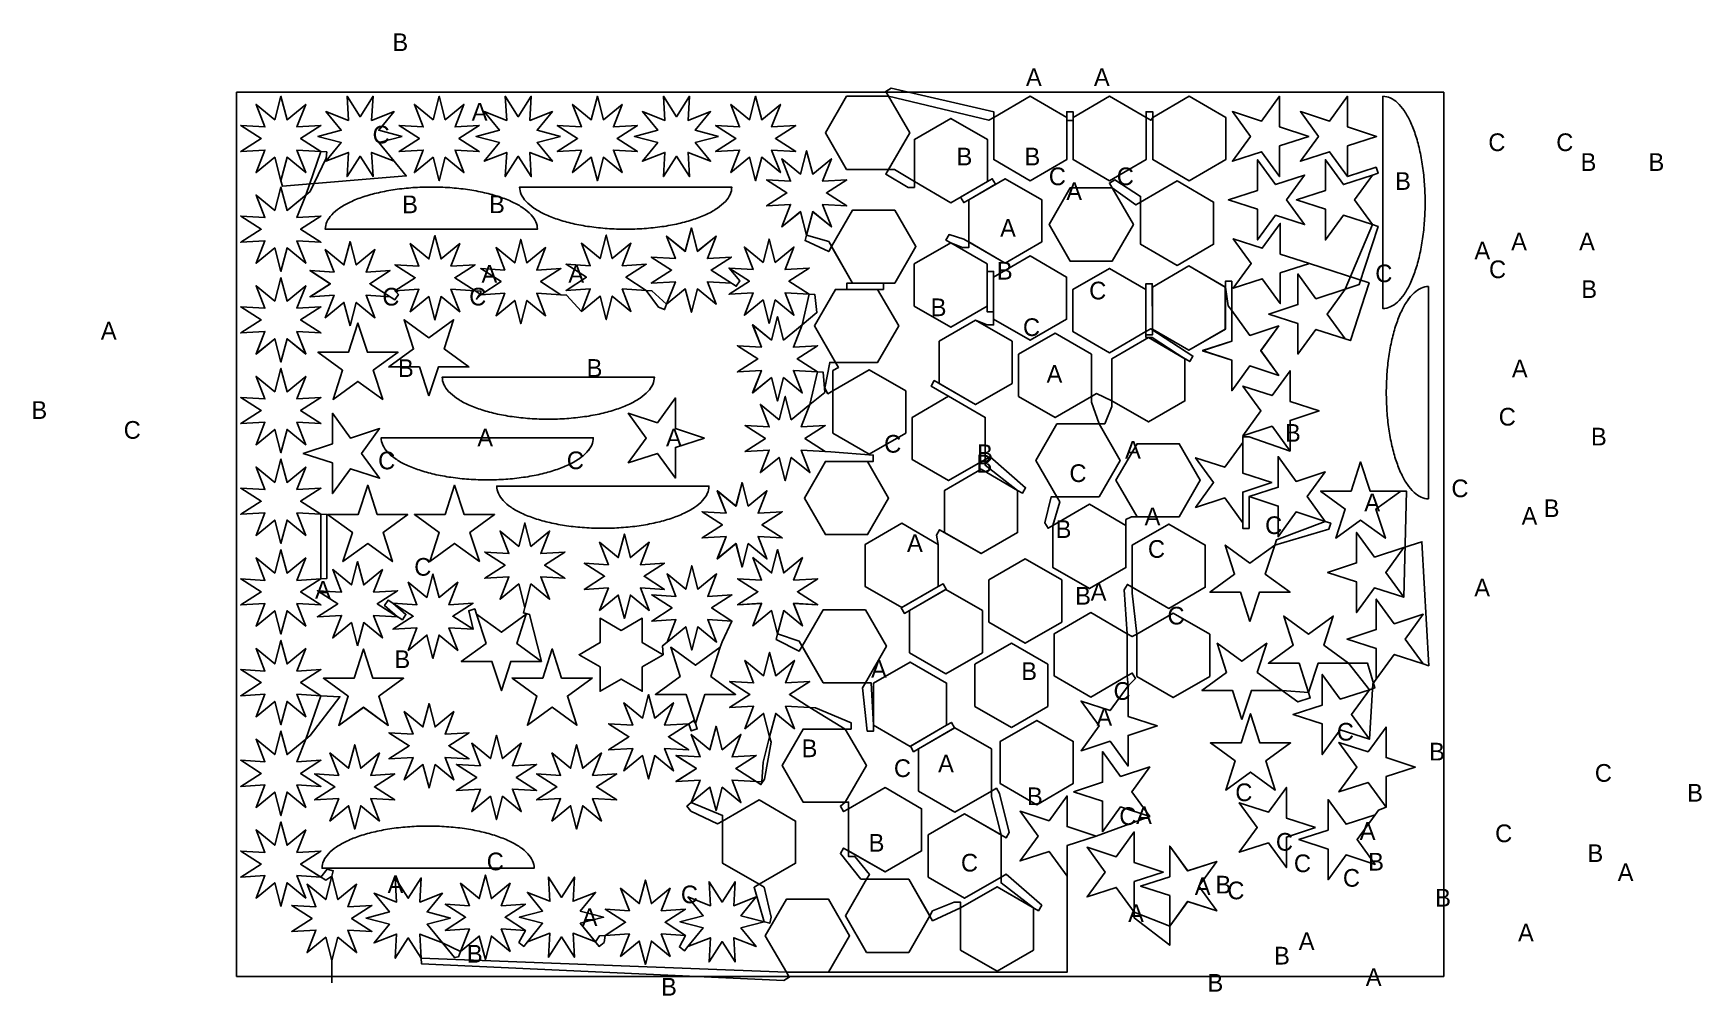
# Model space of a CAD drawing. Extents: x -471 to 3398, y -44 to 2186.
import ezdxf

# ---------------------------------------------------------------- set-up
doc = ezdxf.new("R2010")
doc.units = 0
doc.header["$LTSCALE"] = 41
doc.styles.get("Standard").update_dxf_attribs({"font": 'txt', "height": 1})

msp = doc.modelspace()

# ---------------------------------------------------------------- texts
at = {"layer": 'TEXT'}
for s, p in [('B', (361.49, 2144.86, 18)), ('A', (1830.78, 2064, 18)), ('A', (1988.39, 2064.01, 18)), ('A', (545.49, 1983.86, 18)), ('C', (315.49, 1930.86, 18)), ('C', (2903.04, 1913.11, 18)), ('C', (3060.59, 1913.11, 18)), ('B', (1669.78, 1880, 18)), ('B', (1827.39, 1880.01, 18)), ('B', (3117.04, 1867.11, 18)), ('B', (3274.59, 1867.11, 18)), ('C', (1883.78, 1834, 18)), ('C', (2041.39, 1834.01, 18)), ('B', (2686.85, 1823.18, 18)), ('A', (1924.35, 1799.36, 18)), ('B', (384.18, 1769.1, 18)), ('B', (585.63, 1769.3, 18)), ('A', (1770.83, 1714.49, 18)), ('A', (2870.85, 1662.18, 18)), ('A', (2956.04, 1683.11, 18)), ('A', (3113.59, 1683.11, 18)), ('A', (568.18, 1608.1, 18)), ('A', (769.63, 1608.3, 18)), ('B', (1763.35, 1615.36, 18)), ('C', (2640.85, 1609.18, 18)), ('C', (2904.66, 1618.62, 18)), ('C', (338.18, 1555.1, 18)), ('C', (539.63, 1555.3, 18)), ('C', (1977.35, 1569.36, 18)), ('B', (3118.66, 1572.62, 18)), ('B', (1609.83, 1530.49, 18)), ('A', (-314.62, 1476.4, 18)), ('C', (1823.83, 1484.49, 18)), ('B', (374.42, 1389.57, 18)), ('B', (811.98, 1389.95, 18)), ('A', (1878.62, 1376.16, 18)), ('A', (2957.66, 1388.62, 18)), ('B', (-475.62, 1292.4, 18)), ('C', (2927.19, 1276.95, 18)), ('C', (-261.62, 1246.4, 18)), ('B', (2431.45, 1239.52, 18)), ('A', (558.42, 1228.57, 18)), ('A', (995.98, 1228.95, 18)), ('C', (1501.92, 1214.19, 18)), ('A', (2060.65, 1200.5, 18)), ('B', (3141.19, 1230.95, 18)), ('C', (328.42, 1175.57, 18)), ('C', (765.98, 1175.95, 18)), ('B', (1715.92, 1168.19, 18)), ('B', (1717.62, 1192.16, 18)), ('C', (1931.62, 1146.16, 18)), ('C', (2817.47, 1110.94, 18)), ('A', (2105.95, 1046, 18)), ('A', (2615.45, 1078.52, 18)), ('A', (2980.19, 1046.95, 18)), ('B', (3031.47, 1064.94, 18)), ('B', (1899.65, 1016.5, 18)), ('C', (2385.45, 1025.52, 18)), ('A', (1554.92, 984.19, 18)), ('C', (2113.65, 970.5, 18)), ('C', (412.17, 929.01, 18)), ('A', (182.17, 876.01, 18)), ('B', (1944.95, 862, 18)), ('A', (1980.87, 871.34, 18)), ('A', (2870.47, 880.94, 18)), ('C', (2158.95, 816, 18)), ('B', (366.17, 715.01, 18)), ('A', (1471.57, 692.44, 18)), ('B', (1819.87, 687.34, 18)), ('C', (2033.87, 641.34, 18)), ('A', (1994.21, 581.33, 18)), ('C', (2551.77, 546.88, 18)), ('B', (1310.57, 508.44, 18)), ('B', (2765.77, 500.88, 18)), ('C', (1524.57, 462.44, 18)), ('A', (1627.01, 473.47, 18)), ('C', (3150.06, 451.45, 18)), ('B', (1833.21, 397.33, 18)), ('C', (2316.28, 406.54, 18)), ('B', (3364.06, 405.45, 18)), ('C', (2047.21, 351.33, 18)), ('A', (2086.28, 353.54, 18)), ('A', (2604.77, 316.88, 18)), ('C', (2918.87, 311.47, 18)), ('B', (1466.01, 289.47, 18)), ('C', (2410.39, 291.75, 18)), ('C', (580.26, 246.33, 18)), ('C', (1680.01, 243.47, 18)), ('C', (2452.2, 241.96, 18)), ('B', (2624.39, 245.75, 18)), ('B', (3132.87, 265.47, 18)), ('A', (350.26, 193.33, 18)), ('B', (2270.28, 192.54, 18)), ('C', (2565.86, 208.25, 18)), ('A', (3203.06, 221.45, 18)), ('C', (1030.55, 169.88, 18)), ('A', (2222.2, 188.96, 18)), ('C', (2297.76, 179.1, 18)), ('B', (2779.86, 162.25, 18)), ('A', (800.55, 116.88, 18)), ('A', (2067.76, 126.1, 18)), ('A', (2971.87, 81.47, 18)), ('A', (2463.39, 61.75, 18)), ('B', (534.26, 32.33, 18)), ('B', (2406.2, 27.96, 18)), ('B', (2251.76, -34.9, 18)), ('A', (2618.86, -21.75, 18)), ('B', (984.55, -44.12, 18))]:
    msp.add_text(s, height=41, dxfattribs=at).set_placement(p)

# ---------------------------------------------------------------- linework, layer by layer
at = {"layer": 'BORDER_D0_T132.1_RK1_A0_W0_EM1'}
for points in [[(2294.26, 1893.39), (2209.61, 1844.52), (2124.97, 1893.39), (2124.97, 2004.36), (2109.21, 2004.36), (2109.21, 1893.39), (2024.57, 1844.52), (1939.92, 1893.39), (1939.92, 2004.36), (1925.22, 2004.36), (1925.22, 1893.39), (1840.58, 1844.52), (1755.93, 1893.39), (1755.93, 2004.36), (1518.48, 2058.81), (1505.75, 2051.46), (1512.36, 2040), (1561.23, 1955.35), (1505.75, 1859.25), (1557.25, 1828.99), (1571.95, 1828.99), (1571.95, 1939.96), (1656.59, 1988.83), (1741.24, 1939.96), (1741.24, 1842.22), (1679.25, 1806.41), (1686.6, 1793.68), (1698.06, 1800.3), (1782.71, 1849.17), (1867.35, 1800.3), (1867.35, 1702.56), (1782.71, 1653.69), (1686.6, 1709.17), (1652.33, 1719.72), (1644.98, 1706.99), (1656.44, 1700.37), (1741.08, 1651.5), (1741.08, 1540.53), (1755.78, 1540.53), (1755.82, 1621.17), (1840.47, 1670.04), (1925.11, 1621.17), (1925.11, 1523.43), (1840.47, 1474.56), (1755.82, 1523.43)], [(384.21, 1947.04), (330.03, 1932.89), (393.52, 1855.5), (106.3, 1831.72), (102.96, 1844.52), (88.8, 1898.7), (45.51, 1863.19), (65.9, 1915.34), (10, 1912.06), (57.16, 1942.26), (10, 1972.46), (65.9, 1969.18), (45.51, 2021.33), (88.8, 1985.82), (102.96, 2040), (117.11, 1985.82), (160.41, 2021.33), (140.01, 1969.18), (195.91, 1972.46), (148.76, 1942.26), (195.91, 1912.06), (160.41, 1811.15), (140.01, 1759), (195.91, 1762.28), (148.76, 1732.08), (195.91, 1701.88)], [(365.55, 1889.59), (313.39, 1909.99), (316.68, 1854.09), (286.48, 1901.24), (256.27, 1854.09), (259.55, 1909.99), (207.4, 1889.59), (242.92, 1932.89), (188.74, 1947.04), (242.92, 1961.2), (207.4, 2004.49), (259.55, 1984.1), (256.27, 2040), (286.48, 1992.84), (316.68, 2040), (313.39, 1984.1), (365.55, 2004.49), (330.03, 1961.2), (384.21, 1947.04)], [(732.51, 1889.59), (680.36, 1909.99), (683.64, 1854.09), (653.44, 1901.24), (623.23, 1854.09), (626.52, 1909.99), (574.36, 1889.59), (609.88, 1932.89), (555.7, 1947.04), (609.88, 1961.2), (574.36, 2004.49), (626.52, 1984.1), (623.23, 2040), (653.44, 1992.84), (683.64, 2040), (680.36, 1984.1), (732.51, 2004.49), (696.99, 1961.2), (751.18, 1947.04)], [(1099.47, 1889.59), (1047.31, 1909.99), (1050.6, 1854.09), (1020.39, 1901.24), (990.19, 1854.09), (993.47, 1909.99), (941.32, 1889.59), (976.84, 1932.89), (922.65, 1947.04), (976.84, 1961.2), (941.32, 2004.49), (993.47, 1984.1), (990.19, 2040), (1020.39, 1992.84), (1050.6, 2040), (1047.31, 1984.1), (1099.47, 2004.49), (1063.95, 1961.2), (1118.13, 1947.04)], [(1261.35, 1863.19), (1218.05, 1898.7), (1203.9, 1844.52), (1189.75, 1898.7), (1146.45, 1863.19), (1166.85, 1915.34), (1110.94, 1912.06), (1158.1, 1942.26), (1110.94, 1972.46), (1166.85, 1969.18), (1146.45, 2021.33), (1189.75, 1985.82), (1203.9, 2040), (1218.05, 1985.82), (1261.35, 2021.33), (1240.95, 1969.18), (1296.86, 1972.46), (1249.7, 1942.26), (1296.86, 1912.06)], [(1629.48, 1374.61), (1629.48, 1472.35), (1714.13, 1521.22), (1741.12, 1510.2), (1755.82, 1510.2), (1755.82, 1634.4), (1741.12, 1634.4), (1741.08, 1553.76), (1656.44, 1504.89), (1571.79, 1553.76), (1571.79, 1651.5), (1656.44, 1700.37), (1683.36, 1689.33), (1698.06, 1689.33), (1698.06, 1800.3), (1760.05, 1836.1), (1752.7, 1848.84), (1741.24, 1842.22), (1656.59, 1793.35), (1571.95, 1842.22), (1525.59, 1870.71), (1414.62, 1870.71), (1365.75, 1955.35), (1414.62, 2040), (1512.36, 2040), (1744.47, 1984.52), (1755.93, 1991.13), (1840.58, 2040), (1925.22, 1991.13), (1925.22, 1983.78), (1939.92, 1983.78), (1939.92, 1991.13), (2024.57, 2040), (2109.21, 1991.13), (2120.67, 1984.52), (2124.97, 1991.13), (2209.61, 2040), (2294.26, 1991.13), (2294.26, 1893.39)], [(2467.26, 1889.59), (2509, 1947.04), (2467.26, 2004.49), (2534.8, 1982.55), (2576.54, 2040), (2576.54, 1968.99), (2644.08, 1947.04), (2576.54, 1925.1), (2576.54, 1854.09)], [(751.18, 1947.04), (696.99, 1932.89), (732.51, 1889.59)], [(1118.13, 1947.04), (1063.95, 1932.89), (1099.47, 1889.59)], [(195.91, 1701.88), (140.01, 1705.16), (160.41, 1653.01), (117.11, 1688.52), (102.96, 1634.34), (88.8, 1688.52), (45.51, 1653.01), (65.9, 1705.16), (10, 1701.88), (57.16, 1732.08), (10, 1762.28), (65.9, 1759), (45.51, 1811.15), (88.8, 1775.64), (102.96, 1829.82), (117.11, 1775.64), (170.63, 1819.54), (208.26, 1896.61), (209.12, 1911.28), (195.91, 1912.06), (140.01, 1915.34), (160.41, 1863.19), (117.11, 1898.7), (102.96, 1844.52)], [(1467.55, 1210.69), (1382.91, 1259.56), (1382.91, 1404.31), (1395.69, 1411.69), (1389.07, 1423.15), (1340.2, 1507.79), (1389.07, 1592.44), (1500.04, 1592.44), (1500.04, 1607.14), (1428.84, 1607.16), (1373.35, 1703.26), (1322.09, 1718.52), (1307.93, 1772.7), (1264.64, 1737.19), (1285.03, 1789.34), (1229.13, 1786.06), (1276.29, 1816.26), (1229.13, 1846.46), (1285.03, 1843.18), (1264.64, 1895.33), (1307.93, 1859.82), (1322.09, 1914), (1336.24, 1859.82), (1379.54, 1895.33), (1359.14, 1843.18), (1415.04, 1846.46), (1367.89, 1816.26), (1415.04, 1786.06)], [(1296.86, 1912.06), (1240.95, 1915.34), (1261.35, 1863.19)], [(2488.14, 1652.55), (2420.6, 1630.61), (2420.6, 1559.6), (2378.86, 1617.05), (2311.33, 1595.1), (2353.07, 1652.55), (2311.33, 1710), (2378.86, 1688.06), (2420.6, 1745.51), (2420.6, 1674.5), (2488.14, 1652.55), (2626.69, 1607.54), (2583.26, 1473.89), (2570.68, 1477.98), (2503.15, 1499.92), (2461.41, 1442.47), (2461.41, 1513.48), (2393.87, 1535.43), (2461.41, 1557.37), (2461.41, 1628.39), (2503.15, 1570.94), (2570.68, 1592.88), (2603.44, 1603.52), (2647.31, 1738.54), (2634.73, 1742.63), (2567.19, 1764.57), (2525.45, 1707.12), (2525.45, 1778.14), (2457.91, 1800.08), (2525.45, 1822.02), (2525.45, 1893.04), (2567.19, 1835.58), (2634.73, 1857.53), (2647.31, 1861.62), (2642.77, 1875.6), (2576.54, 1854.09), (2534.8, 1911.54), (2467.26, 1889.59)], [(2634.73, 1857.53), (2592.99, 1800.08), (2634.73, 1742.63), (2570.68, 1592.88), (2528.94, 1535.43), (2570.68, 1477.98)], [(2030.93, 1658.26), (1933.19, 1658.26), (1884.32, 1742.9), (1933.19, 1827.55), (2030.93, 1827.55), (2085.31, 1788.31), (2096.77, 1794.93), (2181.41, 1843.8), (2266.06, 1794.93)], [(2266.06, 1794.93), (2266.06, 1697.19), (2181.41, 1648.32), (2096.77, 1697.19), (2096.77, 1808.16), (2037.05, 1846.35), (2024.31, 1839), (2030.93, 1827.55), (2079.8, 1742.9), (2030.93, 1658.26)], [(1415.04, 1786.06), (1359.14, 1789.34), (1379.54, 1737.19), (1336.24, 1772.7), (1322.09, 1718.52), (1318.74, 1705.72), (1373.35, 1680.34), (1379.97, 1691.8), (1428.84, 1776.44), (1526.58, 1776.44), (1575.45, 1691.8), (1526.58, 1607.16), (1415.61, 1607.16), (1415.61, 1592.45), (1486.81, 1592.44), (1535.68, 1507.79), (1486.81, 1423.15), (1375.84, 1423.15), (1364.1, 1363.42), (1371.45, 1350.69), (1382.91, 1357.3), (1467.55, 1406.17), (1552.2, 1357.3), (1552.2, 1259.56), (1467.55, 1210.69)], [(263.37, 1508.03), (249.21, 1562.21), (205.92, 1526.7), (226.31, 1578.85), (170.41, 1575.57), (217.57, 1605.77), (170.41, 1635.97), (226.31, 1632.69), (205.92, 1684.84), (249.21, 1649.33), (263.37, 1703.51), (277.52, 1649.33), (320.82, 1684.84), (300.42, 1632.69), (356.32, 1635.97), (309.17, 1605.77), (367.46, 1568.43), (375.39, 1580.81), (367.29, 1589.44), (414.45, 1619.64), (367.29, 1649.84), (423.19, 1646.56), (402.79, 1698.71), (446.09, 1663.2), (460.24, 1717.38), (474.4, 1663.2), (517.69, 1698.71), (497.3, 1646.56), (553.2, 1649.84), (506.04, 1619.64), (564.34, 1582.3), (556.41, 1569.92), (566.27, 1580.32), (613.43, 1610.53), (566.27, 1640.73), (622.17, 1637.45), (601.78, 1689.6), (645.07, 1654.08), (659.23, 1708.27), (673.38, 1654.08), (716.68, 1689.6), (696.28, 1637.45), (752.18, 1640.73), (705.03, 1610.53), (752.18, 1580.32)], [(799.93, 1541.45), (820.33, 1593.6), (764.42, 1590.32), (811.58, 1620.52), (764.42, 1650.72), (820.33, 1647.44), (799.93, 1699.59), (843.22, 1664.08), (857.38, 1718.26), (871.53, 1664.08), (914.83, 1699.59), (894.43, 1647.44), (950.33, 1650.72), (903.18, 1620.52), (950.33, 1590.32), (978.9, 1551.17), (992.59, 1545.81), (997.41, 1558.14), (1017.81, 1610.29), (961.91, 1607.01), (1009.06, 1637.21), (961.91, 1667.41), (1017.81, 1664.13), (997.41, 1716.28), (1040.71, 1680.77), (1054.86, 1734.95), (1069.02, 1680.77), (1112.31, 1716.28), (1091.92, 1664.13), (1147.82, 1667.41), (1100.66, 1637.21), (1158.96, 1599.87), (1166.89, 1612.25), (1142.22, 1641.78), (1198.13, 1638.5), (1177.73, 1690.65), (1221.03, 1655.14), (1235.18, 1709.32), (1249.33, 1655.14), (1292.63, 1690.65), (1272.23, 1638.5), (1328.14, 1641.78), (1280.98, 1611.58), (1328.14, 1581.37), (1311.89, 1510.7), (1291.49, 1458.55), (1347.4, 1461.83), (1300.24, 1431.63), (1347.4, 1401.43), (1329.91, 1325.97), (1309.52, 1273.82), (1365.42, 1277.1), (1318.26, 1246.9), (1365.42, 1216.69)], [(1463.47, 1193.73), (1512.34, 1109.09), (1463.47, 1024.44), (1365.73, 1024.44), (1316.86, 1109.09), (1365.73, 1193.73), (1476.7, 1193.73), (1476.7, 1208.44), (1378.63, 1215.92), (1365.42, 1216.69), (1309.52, 1219.98), (1329.91, 1167.82), (1286.61, 1203.34), (1272.46, 1149.16), (1258.31, 1203.34), (1215.01, 1167.82), (1235.41, 1219.98), (1179.51, 1216.69), (1226.66, 1246.9), (1179.51, 1277.1), (1235.41, 1273.82), (1215.01, 1325.97), (1258.31, 1290.46), (1272.46, 1344.64), (1286.61, 1290.46), (1329.91, 1325.97), (1364.01, 1353.94), (1360.6, 1400.65), (1347.4, 1401.43), (1291.49, 1404.71), (1311.89, 1352.56), (1268.59, 1388.07), (1254.44, 1333.89), (1240.29, 1388.07), (1196.99, 1352.56), (1217.39, 1404.71), (1161.49, 1401.43), (1208.64, 1431.63), (1161.49, 1461.83), (1217.39, 1458.55), (1196.99, 1510.7), (1240.29, 1475.19), (1254.44, 1529.37), (1268.59, 1475.19), (1311.89, 1510.7), (1345.99, 1538.67), (1341.34, 1580.6), (1328.14, 1581.37), (1272.23, 1584.66), (1292.63, 1532.5), (1249.33, 1568.02), (1235.18, 1513.84), (1221.03, 1568.02), (1177.73, 1532.5), (1198.13, 1584.66), (1142.22, 1581.37), (1189.38, 1611.58), (1142.22, 1641.78)], [(2088.44, 1065.7), (2039.57, 1150.35), (2088.44, 1234.99), (2186.18, 1234.99), (2235.05, 1150.35), (2186.18, 1065.7), (2075.21, 1065.7), (2062.68, 1058.94), (2062.68, 947.97), (1978.04, 899.1), (1893.39, 947.97), (1893.39, 1045.71), (1909.05, 1100.13), (1902.44, 1111.58), (1853.57, 1196.23), (1902.44, 1280.87), (2013.41, 1280.87), (2030.01, 1321.02), (2030.01, 1431.99), (2114.66, 1480.86), (2210.76, 1425.38), (2218.11, 1438.11), (2120.59, 1501.29), (2109.14, 1494.67), (2024.49, 1445.8), (1939.85, 1494.67), (1939.85, 1592.41), (2024.49, 1641.28), (2109.14, 1592.41), (2109.17, 1487.06), (2123.87, 1487.06), (2123.87, 1598.03), (2208.51, 1646.9), (2293.16, 1598.03), (2300.1, 1554.22), (2307.88, 1543.52), (2349.62, 1486.06), (2417.16, 1508.01), (2375.42, 1450.56), (2417.16, 1393.11)], [(195.91, 1491.7), (140.01, 1494.98), (160.41, 1442.83), (117.11, 1478.34), (102.96, 1424.16), (88.8, 1478.34), (45.51, 1442.83), (65.9, 1494.98), (10, 1491.7), (57.16, 1521.9), (10, 1552.1), (65.9, 1548.82), (45.51, 1600.97), (88.8, 1565.46), (102.96, 1619.64), (117.11, 1565.46), (160.41, 1600.97)], [(160.41, 1600.97), (140.01, 1548.82), (195.91, 1552.1), (148.76, 1521.9), (195.91, 1491.7)], [(1147.82, 1607.01), (1091.92, 1610.29), (1112.31, 1558.14), (1069.02, 1593.65), (1054.86, 1539.47), (1040.71, 1593.65), (997.41, 1558.14), (963.54, 1589.54), (950.33, 1590.32), (894.43, 1593.6), (914.83, 1541.45), (871.53, 1576.96), (857.38, 1522.78), (843.22, 1576.96), (799.93, 1541.45), (765.39, 1579.55), (752.18, 1580.32), (696.28, 1583.61), (716.68, 1531.45), (673.38, 1566.97), (659.23, 1512.79), (645.07, 1566.97), (601.78, 1531.45), (622.17, 1583.61), (566.27, 1580.32), (566.41, 1588.66), (553.2, 1589.44), (497.3, 1592.72), (517.69, 1540.57), (474.4, 1576.08), (460.24, 1521.9), (446.09, 1576.08), (402.79, 1540.57), (423.19, 1592.72), (367.29, 1589.44)], [(2417.16, 1393.11), (2349.62, 1415.05), (2307.88, 1357.6), (2307.88, 1428.61), (2240.34, 1450.56), (2307.88, 1472.5), (2307.88, 1611.26), (2293.16, 1611.26), (2293.16, 1500.29), (2208.51, 1451.42), (2123.87, 1500.29), (2123.84, 1605.64), (2109.14, 1605.64), (2109.14, 1481.44), (2123.84, 1481.44), (2199.3, 1431.99), (2199.3, 1334.25), (2114.66, 1285.38), (2030.01, 1334.25), (1994.6, 1351.08), (1983.14, 1344.46), (1898.5, 1295.59), (1813.85, 1344.46), (1813.85, 1442.2), (1898.5, 1491.07), (1983.14, 1442.2), (1983.14, 1331.23), (2000.18, 1280.87), (2049.05, 1196.23), (2000.18, 1111.58), (1889.21, 1111.58), (1874.58, 1051.83), (1881.94, 1039.09), (1893.39, 1045.71), (1978.04, 1094.58), (2062.68, 1045.71)], [(356.32, 1575.57), (300.42, 1578.85), (320.82, 1526.7), (277.52, 1562.21), (263.37, 1508.03)], [(446.11, 1345.53), (424.17, 1413.06), (353.15, 1413.06), (410.6, 1454.8), (388.66, 1522.34), (446.11, 1480.6), (503.56, 1522.34), (481.61, 1454.8), (539.07, 1413.06)], [(1714.13, 1521.22), (1798.78, 1472.35), (1798.78, 1374.61), (1714.13, 1325.74), (1618.03, 1381.22), (1610.68, 1368.49), (1640.08, 1351.49), (1651.54, 1344.87), (1736.19, 1296), (1736.19, 1185.03), (1811.2, 1126.84), (1811.2, 1029.1), (1726.56, 980.23), (1630.45, 1035.71), (1623.1, 1022.98), (1627.22, 1001.63), (1627.22, 903.89), (1541.66, 854.47), (1549.01, 841.74), (1560.47, 848.35), (1645.11, 897.22), (1729.76, 848.35)], [(195.91, 1281.52), (140.01, 1284.8), (160.41, 1232.65), (117.11, 1268.16), (102.96, 1213.98), (88.8, 1268.16), (45.51, 1232.65), (65.9, 1284.8), (10, 1281.52), (57.16, 1311.72), (10, 1341.92), (65.9, 1338.64), (45.51, 1390.79), (88.8, 1355.28), (102.96, 1409.46), (117.11, 1355.28), (160.41, 1390.79)], [(539.07, 1413.06), (468.05, 1413.06), (446.11, 1345.53)], [(2443.13, 1403.84), (2443.13, 1332.83), (2510.67, 1310.88), (2443.13, 1288.94), (2443.13, 1217.93), (2348.11, 1251.06), (2333.41, 1251.06), (2333.41, 1166.82), (2400.95, 1144.87), (2333.41, 1122.93), (2333.41, 1038.69), (2348.11, 1038.69), (2348.14, 1112.23), (2415.68, 1134.17), (2415.68, 1205.18), (2457.42, 1147.73), (2524.95, 1169.68), (2483.21, 1112.23), (2524.95, 1054.78), (2411.76, 1012.46), (2407.67, 999.88), (2385.73, 932.34), (2443.18, 890.6), (2372.16, 890.6), (2350.22, 823.06)], [(2443.13, 1217.93), (2401.39, 1275.38), (2333.86, 1253.43), (2375.6, 1310.88), (2333.86, 1368.33), (2401.39, 1346.39), (2443.13, 1403.84)], [(160.41, 1390.79), (140.01, 1338.64), (195.91, 1341.92), (148.76, 1311.72), (195.91, 1281.52)], [(908.59, 1305.57), (976.13, 1283.63), (1017.87, 1341.08), (1017.87, 1270.06), (1085.4, 1248.12)], [(1641.91, 1029.1), (1641.91, 1126.84), (1726.56, 1175.71), (1811.2, 1126.84), (1822.66, 1120.22), (1830.01, 1132.95), (1747.65, 1204.88), (1736.19, 1198.26), (1651.54, 1149.39), (1566.9, 1198.26), (1566.9, 1296), (1651.54, 1344.87)], [(1085.4, 1248.12), (1017.87, 1226.18), (1017.87, 1155.17), (976.13, 1212.61), (908.59, 1190.67), (950.33, 1248.12), (908.59, 1305.57)], [(2333.41, 1051.92), (2291.67, 1109.37), (2224.14, 1087.42), (2265.88, 1144.87), (2224.14, 1202.32), (2291.67, 1180.38), (2333.41, 1237.83)], [(195.91, 861.16), (140.01, 864.44), (160.41, 812.29), (117.11, 847.8), (102.96, 793.62), (88.8, 847.8), (45.51, 812.29), (65.9, 864.44), (10, 861.16), (57.16, 891.36), (10, 921.56), (65.9, 918.28), (45.51, 970.43), (88.8, 934.92), (102.96, 989.1), (117.11, 934.92), (160.41, 970.43), (140.01, 918.28), (195.91, 921.56), (209.12, 922.34), (209.12, 1070.56), (195.91, 1071.34), (140.01, 1074.62), (160.41, 1022.47), (117.11, 1057.98), (102.96, 1003.8), (88.8, 1057.98), (45.51, 1022.47), (65.9, 1074.62), (10, 1071.34), (57.16, 1101.54), (10, 1131.74), (65.9, 1128.46), (45.51, 1180.61), (88.8, 1145.1), (102.96, 1199.28), (117.11, 1145.1), (160.41, 1180.61)], [(160.41, 1180.61), (140.01, 1128.46), (195.91, 1131.74), (148.76, 1101.54), (195.91, 1071.34), (195.91, 921.56), (148.76, 891.36), (195.91, 861.16)], [(2664.36, 1015.85), (2606.91, 1057.59), (2549.46, 1015.85), (2571.41, 1083.38), (2513.96, 1125.12), (2584.97, 1125.12), (2606.91, 1192.66), (2628.85, 1125.12), (2713.1, 1125.12), (2706.98, 879.11), (2639.44, 901.06), (2597.7, 843.61), (2597.7, 914.62), (2530.17, 936.56), (2597.7, 958.51), (2597.7, 1029.52), (2639.44, 972.07), (2706.98, 994.01), (2748.92, 1007.64), (2764.86, 720.52), (2752.28, 724.61), (2684.74, 746.55), (2643, 689.1), (2635.23, 678.4), (2627.2, 549.95), (2559.67, 571.9), (2517.93, 514.45), (2517.93, 585.46), (2450.39, 607.4), (2517.93, 629.35), (2517.93, 700.36), (2559.67, 642.91), (2627.2, 664.85), (2639.78, 668.94), (2623.2, 726.01), (2508.08, 726.01), (2486.14, 658.47), (2424.66, 663.16), (2353.64, 663.16), (2331.7, 595.62)], [(1229.95, 967.84), (1186.65, 1003.36), (1172.5, 949.17), (1158.34, 1003.36), (1115.05, 967.84), (1135.44, 1019.99), (1079.54, 1016.71), (1126.7, 1046.92), (1079.54, 1077.12), (1135.44, 1073.83), (1115.05, 1125.99), (1158.34, 1090.47), (1172.5, 1144.66), (1186.65, 1090.47), (1229.95, 1125.99), (1209.55, 1073.83), (1265.45, 1077.12), (1218.3, 1046.92), (1265.45, 1016.71)], [(2699.87, 1125.12), (2642.42, 1083.38), (2664.36, 1015.85)], [(2350.22, 823.06), (2328.27, 890.6), (2257.26, 890.6), (2314.71, 932.34), (2292.77, 999.88), (2350.22, 958.14), (2407.67, 999.88), (2532.99, 1036.71), (2537.53, 1050.69), (2524.95, 1054.78), (2457.42, 1076.72), (2415.68, 1019.27), (2415.68, 1090.28), (2348.14, 1112.23)], [(668.63, 855.67), (654.48, 909.85), (611.18, 874.33), (631.58, 926.49), (575.67, 923.2), (622.83, 953.41), (575.67, 983.61), (631.58, 980.33), (611.18, 1032.48), (654.48, 996.96), (668.63, 1051.15), (682.78, 996.96), (726.08, 1032.48), (705.68, 980.33), (761.59, 983.61), (714.43, 953.41), (761.59, 923.2)], [(1729.76, 848.35), (1729.76, 750.61), (1645.11, 701.74), (1560.47, 750.61), (1560.47, 848.35), (1646.03, 897.77), (1638.68, 910.5), (1627.22, 903.89), (1542.57, 855.02), (1457.93, 903.89), (1457.93, 1001.63), (1542.57, 1050.5), (1627.22, 1001.63)], [(2067.72, 487.85), (2025.98, 545.3), (1958.44, 523.36), (2000.18, 580.81), (1958.44, 638.26), (2025.98, 616.32), (2067.72, 673.77), (2084.61, 690.67), (2077.26, 703.4), (2065.8, 696.79), (1981.16, 647.92), (1896.51, 696.79), (1896.51, 794.53), (1981.16, 843.4), (2065.8, 794.53), (2077.26, 787.91), (2087.63, 793.28), (2172.28, 842.15), (2256.92, 793.28), (2256.92, 695.54), (2172.28, 646.67), (2087.63, 695.54), (2087.63, 793.28), (2077.43, 888.89), (2077.43, 999.86), (2162.08, 1048.73), (2246.72, 999.86), (2246.72, 902.12)], [(992.47, 897.44), (936.57, 900.72), (956.97, 848.57), (913.67, 884.09), (899.52, 829.9), (885.37, 884.09), (842.07, 848.57), (862.47, 900.72), (806.56, 897.44), (853.72, 927.64), (806.56, 957.85), (862.47, 954.56), (842.07, 1006.72), (885.37, 971.2), (899.52, 1025.38), (913.67, 971.2), (956.97, 1006.72), (936.57, 954.56), (992.47, 957.85)], [(1265.45, 1016.71), (1209.55, 1019.99), (1229.95, 967.84)], [(1941.09, 428.5), (2008.63, 450.45), (2008.63, 521.46), (2050.37, 464.01), (2117.91, 485.95), (2076.17, 428.5), (2117.91, 371.05), (1993.88, 325.68), (1926.34, 303.74), (1926.34, 10), (1275.24, 10), (428.49, 42.57), (398.28, 89.73), (368.08, 42.57), (371.36, 98.47), (319.21, 78.08), (354.73, 121.38), (300.54, 135.53), (354.73, 149.68), (319.21, 192.98), (371.36, 172.58), (368.08, 228.48), (398.28, 181.33), (428.49, 228.48), (425.2, 172.58), (477.36, 192.98), (441.84, 149.68), (496.02, 135.53), (441.84, 121.38), (505.32, 43.98), (514.77, 45.91), (519.59, 58.23), (539.99, 110.39), (484.08, 107.1), (531.24, 137.31), (484.08, 167.51), (539.99, 164.23), (519.59, 216.38), (562.89, 180.87), (577.04, 235.05), (591.19, 180.87), (634.49, 216.38), (614.09, 164.23), (669.99, 167.51), (622.84, 137.31), (669.99, 107.1), (654.72, 79.28), (666.09, 69.95), (674.48, 80.18), (709.99, 123.48), (655.81, 137.63), (709.99, 151.79), (674.48, 195.08), (726.63, 174.68), (723.35, 230.59), (753.55, 183.43), (783.75, 230.59), (780.47, 174.68), (832.62, 195.08), (797.11, 151.79), (851.29, 137.63), (797.11, 123.48), (841.01, 69.95), (852.38, 79.28), (855.17, 95.54), (902.33, 125.75), (855.17, 155.95), (911.07, 152.67), (890.67, 204.82), (933.97, 169.3), (948.12, 223.49), (962.28, 169.3), (1005.57, 204.82), (985.18, 152.67), (1041.08, 155.95), (993.92, 125.75), (1041.08, 95.54), (1027.2, 68.61), (1038.56, 59.29), (1046.95, 69.52), (1082.47, 112.81), (1028.29, 126.97), (1082.47, 141.12), (1046.95, 184.42), (1099.1, 164.02), (1095.82, 219.92), (1126.03, 172.77), (1156.23, 219.92), (1152.94, 164.02), (1205.1, 184.42), (1169.58, 141.12), (1236.57, 123.62), (1240.28, 137.85), (1223.36, 207.2), (1211.9, 213.81), (1127.26, 262.68), (1127.26, 373.65), (1054.71, 403.17), (1075.11, 455.33), (1019.2, 452.04), (1066.36, 482.25), (1019.2, 512.45), (1075.11, 509.17), (1054.71, 561.32), (1098.01, 525.8), (1112.16, 579.99), (1126.31, 525.8), (1169.61, 561.32), (1149.21, 509.17), (1205.12, 512.45), (1157.96, 482.25), (1216.26, 444.91), (1224.19, 457.29), (1239.7, 543.05), (1236.35, 555.85), (1222.2, 610.03), (1178.9, 574.51), (1199.3, 626.67), (1143.4, 623.38), (1190.56, 653.59), (1143.4, 683.79), (1199.3, 680.51), (1178.9, 732.66), (1222.2, 697.15), (1236.35, 751.33), (1250.51, 697.15), (1293.8, 732.66), (1273.41, 680.51), (1329.31, 683.79), (1282.15, 653.59), (1329.31, 623.38), (1411.83, 573.55), (1460.7, 488.9), (1411.83, 404.26), (1400.57, 395.12), (1407.92, 382.39), (1419.38, 389), (1504.03, 437.87), (1588.67, 389), (1588.67, 291.26), (1504.03, 242.39), (1407.92, 297.88), (1400.57, 285.15), (1447.87, 225.42), (1558.84, 225.42), (1614.33, 129.32), (1679.13, 159.13), (1763.77, 208), (1859.87, 152.51), (1867.22, 165.24), (1784.59, 237.01), (1773.14, 230.4), (1688.49, 181.53), (1603.85, 230.4), (1603.85, 328.14), (1688.49, 377.01), (1784.59, 321.52), (1791.95, 334.25), (1769.66, 423.91), (1762.31, 436.64), (1750.85, 430.02), (1666.2, 381.15), (1581.56, 430.02), (1581.56, 527.77), (1665.45, 576.23), (1658.1, 588.96), (1646.65, 582.34), (1562, 533.47), (1477.36, 582.34), (1471.52, 681.01), (1360.55, 681.01), (1305.06, 777.11), (1254.84, 794.18), (1240.69, 848.36), (1197.39, 812.85), (1217.79, 865), (1161.89, 861.72), (1209.04, 891.92), (1161.89, 922.12), (1217.79, 918.84), (1197.39, 970.99), (1240.69, 935.48), (1254.84, 989.66), (1268.99, 935.48), (1312.29, 970.99), (1291.9, 918.84), (1347.8, 922.12), (1300.64, 891.92), (1347.8, 861.72)], [(1744.45, 821.51), (1744.45, 919.25), (1829.1, 968.12), (1913.74, 919.25)], [(2706.98, 994.01), (2665.24, 936.56), (2706.98, 879.11)], [(280.73, 766.36), (266.57, 820.54), (223.28, 785.03), (243.67, 837.18), (187.77, 833.9), (234.93, 864.1), (187.77, 894.3), (243.67, 891.02), (223.28, 943.17), (266.57, 907.66), (280.73, 961.84), (294.88, 907.66), (338.18, 943.17), (317.78, 891.02), (373.68, 894.3), (326.53, 864.1), (384.82, 826.76), (392.75, 839.14), (362.64, 865.17), (418.55, 861.88), (398.15, 914.04), (441.45, 878.52), (455.6, 932.7), (469.75, 878.52), (513.05, 914.04), (492.65, 861.88), (548.55, 865.17), (501.4, 834.96), (548.55, 804.76)], [(992.47, 957.85), (945.32, 927.64), (992.47, 897.44)], [(998.42, 775.17), (1018.82, 827.32), (962.92, 824.04), (1010.07, 854.24), (962.92, 884.44), (1018.82, 881.16), (998.42, 933.31), (1041.72, 897.8), (1055.87, 951.98), (1070.03, 897.8), (1113.32, 933.31), (1092.93, 881.16), (1148.83, 884.44), (1101.67, 854.24), (1148.83, 824.04), (1126.02, 775.79), (1121.94, 763.21), (1099.99, 695.67), (1157.44, 653.93), (1086.43, 653.93), (1064.48, 586.4), (1059.9, 593.02), (1048.75, 585.88), (1001.6, 555.68), (1048.75, 525.47)], [(761.59, 923.2), (705.68, 926.49), (726.08, 874.33), (682.78, 909.85), (668.63, 855.67), (665.29, 842.86), (679.51, 839.15), (707.15, 730.39), (636.14, 730.39), (614.19, 662.85), (592.25, 730.39), (521.23, 730.39), (578.68, 772.13), (556.74, 839.66), (552.65, 852.25), (538.67, 847.7), (548.55, 804.76), (492.65, 808.04), (513.05, 755.89), (469.75, 791.41), (455.6, 737.22), (441.45, 791.41), (398.15, 755.89), (418.55, 808.04), (362.64, 804.76), (409.8, 834.96), (362.64, 865.17), (351.5, 872.3), (343.57, 859.92), (373.68, 833.9), (317.78, 837.18), (338.18, 785.03), (294.88, 820.54), (280.73, 766.36)], [(1913.74, 919.25), (1913.74, 821.51), (1829.1, 772.64), (1744.45, 821.51)], [(2246.72, 902.12), (2162.08, 853.25), (2065.98, 908.74), (2058.63, 896.01), (2065.8, 794.53), (2065.8, 696.79), (2067.72, 673.77), (2067.72, 602.75), (2135.25, 580.81), (2067.72, 558.87), (2067.72, 487.85)], [(1347.8, 861.72), (1291.9, 865), (1312.29, 812.85), (1268.99, 848.36), (1254.84, 794.18), (1251.5, 781.38), (1305.06, 754.2), (1311.68, 765.66), (1360.55, 850.3), (1458.29, 850.3), (1507.16, 765.66), (1458.29, 681.01), (1451.67, 669.55), (1462.66, 569.11), (1477.36, 569.11), (1477.36, 680.09), (1562, 728.96), (1646.65, 680.09), (1646.65, 582.34), (1562.75, 533.88), (1570.1, 521.15), (1581.56, 527.77), (1666.2, 576.64), (1750.85, 527.77), (1750.85, 416.8), (1773.14, 328.14), (1773.14, 217.17), (1848.42, 159.13), (1848.42, 61.39), (1763.77, 12.52), (1679.13, 61.39), (1679.13, 172.36), (1664.43, 172.36), (1614.33, 152.23), (1607.71, 140.77), (1558.84, 56.13), (1461.1, 56.13), (1412.23, 140.77), (1461.1, 225.42), (1467.72, 236.88), (1434.08, 278.03), (1419.38, 278.03), (1419.38, 404.26), (1314.09, 404.26), (1265.22, 488.9), (1314.09, 573.55), (1425.06, 573.55), (1425.06, 588.25), (1342.52, 622.61), (1329.31, 623.38), (1273.41, 626.67), (1293.8, 574.51), (1250.51, 610.03), (1236.35, 555.85), (1221.02, 497.13), (1218.32, 451.27), (1205.12, 452.04), (1149.21, 455.33), (1169.61, 403.17), (1126.31, 438.69), (1112.16, 384.51), (1098.01, 438.69), (1054.71, 403.17), (1044.48, 394.78), (1053.8, 383.42), (1115.8, 353.81), (1127.26, 360.42), (1211.9, 409.29), (1296.55, 360.42), (1296.55, 262.68), (1211.9, 213.81), (1200.44, 207.2), (1223.77, 126.97), (1169.58, 112.81), (1205.1, 69.52), (1152.94, 89.91), (1156.23, 34.01), (1126.03, 81.17), (1095.82, 34.01), (1099.1, 89.91), (1046.95, 69.52)], [(2643, 689.1), (2643, 760.12), (2575.47, 782.06), (2643, 804.01), (2643, 875.02), (2684.74, 817.57), (2752.28, 839.51), (2710.54, 782.06), (2752.28, 724.61)], [(556.74, 839.66), (614.19, 797.92), (671.64, 839.66), (649.7, 772.13), (707.15, 730.39)], [(1148.83, 824.04), (1092.93, 827.32), (1113.32, 775.17), (1070.03, 810.68), (1055.87, 756.5), (1041.72, 810.68), (998.42, 775.17), (988.19, 766.78), (989.74, 745.73), (940.87, 717.51), (940.87, 661.08), (892, 689.3), (843.13, 661.08), (843.13, 717.51), (794.26, 745.73), (843.13, 773.94), (843.13, 830.37), (892, 802.16), (940.87, 830.37)], [(940.87, 830.37), (940.87, 773.94), (989.74, 745.73)], [(2331.7, 595.62), (2309.75, 663.16), (2238.74, 663.16), (2296.19, 704.9), (2274.25, 772.43), (2331.7, 730.69), (2389.15, 772.43), (2367.21, 704.9), (2461.34, 636.51), (2490.23, 645.89), (2486.14, 658.47), (2464.2, 726.01), (2393.18, 726.01), (2450.63, 767.75), (2428.69, 835.29), (2486.14, 793.55), (2543.59, 835.29), (2521.65, 767.75), (2579.1, 726.01), (2627.2, 664.85), (2585.46, 607.4), (2627.2, 549.95)], [(195.91, 440.8), (140.01, 444.08), (160.41, 391.93), (117.11, 427.44), (102.96, 373.26), (88.8, 427.44), (45.51, 391.93), (65.9, 444.08), (10, 440.8), (57.16, 471), (10, 501.2), (65.9, 497.92), (45.51, 550.07), (88.8, 514.56), (102.96, 568.74), (117.11, 514.56), (160.41, 550.07), (170.63, 558.46), (239.94, 648.39), (195.91, 650.98), (140.01, 654.26), (160.41, 602.11), (117.11, 637.62), (102.96, 583.44), (88.8, 637.62), (45.51, 602.11), (65.9, 654.26), (10, 650.98), (57.16, 681.18), (10, 711.38), (65.9, 708.1), (45.51, 760.25), (88.8, 724.74), (102.96, 778.92), (117.11, 724.74), (160.41, 760.25)], [(160.41, 760.25), (140.01, 708.1), (195.91, 711.38), (148.76, 681.18), (195.91, 650.98), (160.41, 550.07), (140.01, 497.92), (195.91, 501.2), (148.76, 471), (195.91, 440.8)], [(674.6, 582.61), (696.54, 650.15), (639.09, 691.89), (710.1, 691.89), (732.05, 759.43), (753.99, 691.89), (825.01, 691.89), (767.55, 650.15), (789.5, 582.61)], [(1048.75, 525.47), (992.85, 528.76), (1013.25, 476.6), (969.95, 512.12), (955.8, 457.94), (941.65, 512.12), (898.35, 476.6), (918.74, 528.76), (862.84, 525.47), (910, 555.68), (862.84, 585.88), (918.74, 582.6), (898.35, 634.75), (941.65, 599.23), (955.8, 653.42), (969.95, 599.23), (1013.25, 634.75), (992.85, 582.6), (1048.75, 585.88), (1054.59, 569.27), (1068.57, 573.82), (1064.48, 586.4), (1042.54, 653.93), (971.53, 653.93), (1028.98, 695.67), (1007.03, 763.21), (1064.48, 721.47), (1121.94, 763.21)], [(1712.53, 723.67), (1797.17, 772.54), (1881.82, 723.67), (1881.82, 625.93), (1797.17, 577.06)], [(1797.17, 577.06), (1712.53, 625.93), (1712.53, 723.67)], [(789.5, 582.61), (732.05, 624.35), (674.6, 582.61)], [(2408.96, 432.19), (2351.51, 473.93), (2294.06, 432.19), (2316.01, 499.72), (2258.56, 541.46), (2329.57, 541.46), (2351.51, 609), (2373.46, 541.46), (2444.47, 541.46)], [(2666, 392.42), (2624.27, 449.88), (2556.73, 427.93), (2598.47, 485.38), (2556.73, 542.83), (2624.27, 520.89), (2666, 578.34), (2666, 507.33), (2733.54, 485.38), (2666, 463.44), (2666, 392.42), (2648.32, 385.54), (2640.54, 374.84), (2598.8, 317.39), (2640.54, 259.94)], [(367.03, 409.23), (311.13, 412.52), (331.52, 360.36), (288.23, 395.88), (274.07, 341.7), (259.92, 395.88), (216.62, 360.36), (237.02, 412.52), (181.12, 409.23), (228.27, 439.43), (181.12, 469.64), (237.02, 466.36), (216.62, 518.51), (259.92, 482.99), (274.07, 537.17), (288.23, 482.99), (331.52, 518.51), (311.13, 466.36), (367.03, 469.64)], [(881.71, 409.23), (825.81, 412.52), (846.21, 360.36), (802.91, 395.88), (788.76, 341.7), (774.6, 395.88), (731.3, 360.36), (751.7, 412.52), (695.8, 409.23), (742.96, 439.43), (695.8, 469.64), (751.7, 466.36), (731.3, 518.51), (774.6, 482.99), (788.76, 537.17), (802.91, 482.99), (846.21, 518.51), (825.81, 466.36), (881.71, 469.64)], [(2444.47, 541.46), (2387.02, 499.72), (2408.96, 432.19)], [(367.03, 469.64), (319.87, 439.43), (367.03, 409.23)], [(881.71, 469.64), (834.55, 439.43), (881.71, 409.23)], [(2117.91, 371.05), (2050.37, 393), (2008.63, 335.55), (2008.63, 406.56), (1941.09, 428.5)], [(1926.34, 232.73), (1884.6, 290.18), (1817.06, 268.23), (1858.8, 325.68), (1817.06, 383.13), (1884.6, 361.19), (1926.34, 418.64), (1926.34, 347.63), (1993.88, 325.68)], [(2640.54, 259.94), (2573.01, 281.88), (2531.27, 224.43), (2531.27, 295.45), (2463.73, 317.39), (2531.27, 339.33), (2531.27, 410.35), (2573.01, 352.9), (2640.54, 374.84)], [(221.13, -14.7), (221.13, 37.06), (206.97, 91.24), (163.68, 55.72), (184.07, 107.88), (128.17, 104.59), (175.33, 134.79), (128.17, 165), (184.07, 161.71), (163.68, 213.87), (206.97, 178.35), (221.13, 232.54), (224.47, 245.34), (210.25, 249.05), (195.91, 230.62), (140.01, 233.9), (160.41, 181.75), (117.11, 217.26), (102.96, 163.08), (88.8, 217.26), (45.51, 181.75), (65.9, 233.9), (10, 230.62), (57.16, 260.82), (10, 291.02), (65.9, 287.74), (45.51, 339.89), (88.8, 304.38), (102.96, 358.56), (117.11, 304.38), (160.41, 339.89)], [(160.41, 339.89), (140.01, 287.74), (195.91, 291.02), (148.76, 260.82), (207.05, 223.48), (221.13, 232.54), (235.28, 178.35), (278.58, 213.87), (258.18, 161.71), (314.08, 165), (266.92, 134.79), (314.08, 104.59), (258.18, 107.88), (278.58, 55.72), (235.28, 91.24), (221.13, 37.06)], [(1972.53, 299.63), (2040.06, 277.69), (2081.8, 335.14), (2081.8, 264.13), (2149.34, 242.18), (2081.8, 220.24), (2081.8, 136), (2164.07, 72.48), (2164.07, 187.6), (2096.53, 209.54), (2164.07, 231.48), (2164.07, 302.49), (2205.81, 245.04), (2273.34, 266.99), (2231.6, 209.54), (2273.34, 152.09)], [(2273.34, 152.09), (2205.81, 174.03), (2164.07, 116.58), (2081.8, 149.23), (2040.06, 206.68), (1972.53, 184.73), (2014.27, 242.18), (1972.53, 299.63)], [(669.99, 107.1), (614.09, 110.39), (634.49, 58.23), (591.19, 93.75), (577.04, 39.57), (562.89, 93.75), (519.59, 58.23), (477.36, 78.08), (425.2, 98.47), (428.49, 42.57), (429.26, 29.36), (1269.13, -8.81), (1281.86, -1.46), (1275.24, 10), (1226.37, 94.64), (1275.24, 179.29), (1372.98, 179.29), (1421.85, 94.64), (1372.98, 10)], [(1041.08, 95.54), (985.18, 98.83), (1005.57, 46.67), (962.28, 82.19), (948.12, 28.01), (933.97, 82.19), (890.67, 46.67), (911.07, 98.83), (855.17, 95.54), (841.96, 94.77), (832.62, 80.18), (780.47, 100.58), (783.75, 44.68), (753.55, 91.83), (723.35, 44.68), (726.63, 100.58), (674.48, 80.18)]]:
    msp.add_lwpolyline(points, dxfattribs=at)
for points in [[(562.93, 1912.06), (507.03, 1915.34), (527.42, 1863.19), (484.13, 1898.7), (469.97, 1844.52), (455.82, 1898.7), (412.52, 1863.19), (432.92, 1915.34), (377.02, 1912.06), (424.17, 1942.26), (377.02, 1972.46), (432.92, 1969.18), (412.52, 2021.33), (455.82, 1985.82), (469.97, 2040), (484.13, 1985.82), (527.42, 2021.33), (507.03, 1969.18), (562.93, 1972.46), (515.77, 1942.26), (562.93, 1912.06)], [(929.85, 1912.06), (873.95, 1915.34), (894.34, 1863.19), (851.05, 1898.7), (836.89, 1844.52), (822.74, 1898.7), (779.44, 1863.19), (799.84, 1915.34), (743.94, 1912.06), (791.09, 1942.26), (743.94, 1972.46), (799.84, 1969.18), (779.44, 2021.33), (822.74, 1985.82), (836.89, 2040), (851.05, 1985.82), (894.34, 2021.33), (873.95, 1969.18), (929.85, 1972.46), (882.69, 1942.26), (929.85, 1912.06)], [(2418.98, 1854.09), (2377.24, 1911.54), (2309.71, 1889.59), (2351.45, 1947.04), (2309.71, 2004.49), (2377.24, 1982.55), (2418.98, 2040), (2418.98, 1968.99), (2486.52, 1947.04), (2418.98, 1925.1), (2418.98, 1854.09)], [(2477.12, 1742.61), (2409.58, 1764.56), (2367.84, 1707.11), (2367.84, 1778.12), (2300.3, 1800.06), (2367.84, 1822.01), (2367.84, 1893.02), (2409.58, 1835.57), (2477.12, 1857.51), (2435.38, 1800.06), (2477.12, 1742.61)], [(339.01, 1337.53), (281.56, 1379.27), (224.11, 1337.53), (246.05, 1405.06), (188.6, 1446.8), (259.61, 1446.8), (281.56, 1514.34), (303.5, 1446.8), (374.51, 1446.8), (317.06, 1405.06), (339.01, 1337.53)], [(331.71, 1155.01), (264.18, 1176.95), (222.44, 1119.51), (222.44, 1190.52), (154.9, 1212.46), (222.44, 1234.41), (222.44, 1305.42), (264.18, 1247.97), (331.71, 1269.91), (289.97, 1212.46), (331.71, 1155.01)], [(361.7, 961.77), (304.25, 1003.51), (246.8, 961.77), (268.74, 1029.31), (211.29, 1071.05), (282.3, 1071.05), (304.25, 1138.58), (326.19, 1071.05), (397.2, 1071.05), (339.76, 1029.31), (361.7, 961.77)], [(563.15, 961.97), (505.7, 1003.71), (448.24, 961.97), (470.19, 1029.51), (412.74, 1071.25), (483.75, 1071.25), (505.7, 1138.78), (527.64, 1071.25), (598.65, 1071.25), (541.2, 1029.51), (563.15, 961.97)], [(351.93, 582.23), (294.48, 623.97), (237.03, 582.23), (258.98, 649.77), (201.53, 691.51), (272.54, 691.51), (294.48, 759.05), (316.43, 691.51), (387.44, 691.51), (329.99, 649.77), (351.93, 582.23)], [(539.42, 504.75), (483.52, 508.04), (503.92, 455.88), (460.62, 491.4), (446.47, 437.21), (432.32, 491.4), (389.02, 455.88), (409.42, 508.04), (353.51, 504.75), (400.67, 534.96), (353.51, 565.16), (409.42, 561.88), (389.02, 614.03), (432.32, 578.51), (446.47, 632.7), (460.62, 578.51), (503.92, 614.03), (483.52, 561.88), (539.42, 565.16), (492.27, 534.96), (539.42, 504.75)], [(1940.27, 447.22), (1855.62, 398.35), (1770.98, 447.22), (1770.98, 544.96), (1855.62, 593.83), (1940.27, 544.96), (1940.27, 447.22)], [(695.77, 431.3), (639.87, 434.59), (660.26, 382.43), (616.97, 417.95), (602.81, 363.77), (588.66, 417.95), (545.36, 382.43), (565.76, 434.59), (509.86, 431.3), (557.02, 461.51), (509.86, 491.71), (565.76, 488.43), (545.36, 540.58), (588.66, 505.07), (602.81, 559.25), (616.97, 505.07), (660.26, 540.58), (639.87, 488.43), (695.77, 491.71), (648.61, 461.51), (695.77, 431.3)], [(2502.35, 345.4), (2434.82, 323.46), (2434.82, 252.44), (2393.08, 309.89), (2325.54, 287.95), (2367.28, 345.4), (2325.54, 402.85), (2393.08, 380.91), (2434.82, 438.36), (2434.82, 367.34), (2502.35, 345.4)]]:
    msp.add_lwpolyline(points, close=True, dxfattribs=at)
for points in [[(2658.76, 1548.12), (2658.76, 2040, -0.106579), (2675.73, 2036.26, -0.081333), (2692.19, 2025.17, -0.056346), (2707.63, 2007.05, -0.039878), (2721.59, 1982.46, -0.02994), (2733.63, 1952.15, -0.023968), (2743.41, 1917.03, -0.020393), (2750.61, 1878.18, -0.01836), (2755.01, 1836.77, -0.017435), (2756.5, 1794.06, -0.017435), (2755.01, 1751.35, -0.01836), (2750.61, 1709.94, -0.020393), (2743.41, 1671.09, -0.023968), (2733.63, 1635.97, -0.02994), (2721.59, 1605.66, -0.039879), (2707.63, 1581.07, -0.056346), (2692.19, 1562.95, -0.081333), (2675.73, 1551.86, -0.106578), (2658.76, 1548.12)], [(697.84, 1732.08), (205.96, 1732.08, -0.106579), (209.7, 1749.05, -0.081333), (220.79, 1765.51, -0.056346), (238.91, 1780.95, -0.039878), (263.5, 1794.91, -0.02994), (293.81, 1806.95, -0.023968), (328.93, 1816.72, -0.020393), (367.79, 1823.93, -0.01836), (409.19, 1828.33, -0.017435), (451.9, 1829.82, -0.017435), (494.61, 1828.33, -0.01836), (536.02, 1823.93, -0.020393), (574.87, 1816.72, -0.023968), (609.99, 1806.95, -0.02994), (640.3, 1794.91, -0.039878), (664.89, 1780.95, -0.056346), (683.01, 1765.51, -0.081333), (694.1, 1749.05, -0.106579), (697.84, 1732.08)], [(714.19, 1766.99, -0.039878), (689.6, 1780.95, -0.056346), (671.49, 1796.39, -0.081333), (660.39, 1812.85, -0.106579), (656.65, 1829.82), (1148.53, 1829.82, -0.106579), (1144.8, 1812.85, -0.081333), (1133.7, 1796.39, -0.056347), (1115.58, 1780.95, -0.039878), (1090.99, 1766.99, -0.02994), (1060.68, 1754.95, -0.023968), (1025.56, 1745.18, -0.020393), (986.71, 1737.97, -0.01836), (945.3, 1733.56, -0.017435), (902.59, 1732.08, -0.017435), (859.89, 1733.56, -0.01836), (818.48, 1737.97, -0.020393), (779.62, 1745.18, -0.023968), (744.51, 1754.95, -0.02994), (714.19, 1766.99)], [(2764.24, 1599.17), (2764.24, 1107.29, -0.106578), (2747.27, 1111.02, -0.081333), (2730.81, 1122.12, -0.056347), (2715.37, 1140.24, -0.039878), (2701.41, 1164.82, -0.02994), (2689.37, 1195.14, -0.023968), (2679.59, 1230.26, -0.020393), (2672.39, 1269.11, -0.01836), (2667.98, 1310.52, -0.017435), (2666.5, 1353.23, -0.017435), (2667.98, 1395.93, -0.01836), (2672.39, 1437.34, -0.020393), (2679.59, 1476.2, -0.023968), (2689.37, 1511.31, -0.02994), (2701.41, 1541.63, -0.039878), (2715.37, 1566.22, -0.056347), (2730.81, 1584.33, -0.081333), (2747.27, 1595.43, -0.106579), (2764.24, 1599.17)], [(968.97, 1389.49, -0.106579), (965.23, 1372.52, -0.081333), (954.14, 1356.06, -0.056346), (936.02, 1340.62, -0.039878), (911.43, 1326.66, -0.02994), (881.11, 1314.61, -0.023968), (846, 1304.84, -0.020393), (807.14, 1297.64, -0.01836), (765.73, 1293.23, -0.017435), (723.03, 1291.75, -0.017435), (680.32, 1293.23, -0.01836), (638.91, 1297.64, -0.020393), (600.06, 1304.84, -0.023968), (564.94, 1314.61, -0.02994), (534.63, 1326.66, -0.039878), (510.04, 1340.62, -0.056346), (491.92, 1356.06, -0.081333), (480.82, 1372.52, -0.106579), (477.09, 1389.49), (968.97, 1389.49)], [(827.46, 1248.87, -0.106579), (823.72, 1231.9, -0.081332), (812.62, 1215.44, -0.056347), (794.51, 1200, -0.039878), (769.92, 1186.04, -0.029939), (739.6, 1174, -0.023968), (704.49, 1164.22, -0.020393), (665.63, 1157.02, -0.01836), (624.22, 1152.61, -0.017435), (581.52, 1151.13, -0.017435), (538.81, 1152.61, -0.01836), (497.4, 1157.02, -0.020393), (458.55, 1164.22, -0.023968), (423.43, 1174, -0.029939), (393.11, 1186.04, -0.039878), (368.53, 1200, -0.056347), (350.41, 1215.44, -0.081333), (339.31, 1231.9, -0.106579), (335.58, 1248.87), (827.46, 1248.87)], [(603.69, 1136.63), (1095.57, 1136.63, -0.106579), (1091.83, 1119.66, -0.081333), (1080.74, 1103.2, -0.056346), (1062.62, 1087.76, -0.039878), (1038.03, 1073.8, -0.02994), (1007.72, 1061.76, -0.023968), (972.6, 1051.98, -0.020393), (933.74, 1044.78, -0.01836), (892.34, 1040.38, -0.017435), (849.63, 1038.89, -0.017435), (806.92, 1040.38, -0.01836), (765.51, 1044.78, -0.020393), (726.66, 1051.98, -0.023968), (691.54, 1061.76, -0.02994), (661.23, 1073.8, -0.039878), (636.64, 1087.76, -0.056347), (618.52, 1103.2, -0.081333), (607.42, 1119.66, -0.106579), (603.69, 1136.63)], [(567.29, 335.77, -0.023968), (602.41, 326, -0.02994), (632.72, 313.96, -0.039878), (657.31, 300, -0.056347), (675.43, 284.56, -0.081333), (686.53, 268.1, -0.106579), (690.26, 251.13), (198.38, 251.13, -0.106579), (202.12, 268.1, -0.081333), (213.21, 284.56, -0.056346), (231.33, 300, -0.039878), (255.92, 313.96, -0.02994), (286.23, 326, -0.023968), (321.35, 335.77, -0.020393), (360.2, 342.98, -0.01836), (401.61, 347.39, -0.017435), (444.32, 348.87, -0.017435), (487.03, 347.39, -0.01836), (528.44, 342.98, -0.020393), (567.29, 335.77)]]:
    msp.add_lwpolyline(points, format="xyb", close=True, dxfattribs=at)
at = {"layer": 'BORDER_D0_T132_RK1_A0_W0_EM1_RI1_ID0001'}
for points in [[(102.97, 1844.52), (88.81, 1898.69), (45.52, 1863.19), (65.91, 1915.33), (10.01, 1912.05), (57.17, 1942.26), (10.01, 1972.45), (65.91, 1969.18), (45.52, 2021.32), (88.81, 1985.81), (102.97, 2040), (117.12, 1985.81), (160.42, 2021.32), (140.02, 1969.18), (195.92, 1972.45), (148.77, 1942.26), (195.92, 1912.05), (140.02, 1915.33), (160.42, 1863.19), (117.12, 1898.69), (102.97, 1844.52)], [(384.22, 1947.05), (330.04, 1932.89), (365.55, 1889.6), (313.4, 1909.99), (316.68, 1854.09), (286.48, 1901.25), (256.28, 1854.09), (259.56, 1909.99), (207.41, 1889.6), (242.92, 1932.89), (188.74, 1947.05), (242.92, 1961.2), (207.41, 2004.5), (259.56, 1984.1), (256.28, 2040), (286.48, 1992.85), (316.68, 2040), (313.4, 1984.1), (365.55, 2004.5), (330.04, 1961.2), (384.22, 1947.05)], [(469.98, 1844.52), (455.82, 1898.69), (412.53, 1863.19), (432.92, 1915.33), (377.02, 1912.05), (424.18, 1942.26), (377.02, 1972.45), (432.92, 1969.18), (412.53, 2021.32), (455.82, 1985.81), (469.98, 2040), (484.13, 1985.81), (527.43, 2021.32), (507.03, 1969.18), (562.93, 1972.45), (515.78, 1942.26), (562.93, 1912.05), (507.03, 1915.33), (527.43, 1863.19), (484.13, 1898.69), (469.98, 1844.52)], [(751.18, 1947.05), (697, 1932.89), (732.51, 1889.6), (680.36, 1909.99), (683.64, 1854.09), (653.44, 1901.25), (623.24, 1854.09), (626.52, 1909.99), (574.37, 1889.6), (609.88, 1932.89), (555.7, 1947.05), (609.88, 1961.2), (574.37, 2004.5), (626.52, 1984.1), (623.24, 2040), (653.44, 1992.85), (683.64, 2040), (680.36, 1984.1), (732.51, 2004.5), (697, 1961.2), (751.18, 1947.05)], [(836.9, 1844.52), (822.74, 1898.69), (779.45, 1863.19), (799.84, 1915.33), (743.94, 1912.05), (791.1, 1942.26), (743.94, 1972.45), (799.84, 1969.18), (779.45, 2021.32), (822.74, 1985.81), (836.9, 2040), (851.05, 1985.81), (894.35, 2021.32), (873.95, 1969.18), (929.85, 1972.45), (882.7, 1942.26), (929.85, 1912.05), (873.95, 1915.33), (894.35, 1863.19), (851.05, 1898.69), (836.9, 1844.52)], [(1118.13, 1947.05), (1063.95, 1932.89), (1099.46, 1889.6), (1047.31, 1909.99), (1050.59, 1854.09), (1020.39, 1901.25), (990.19, 1854.09), (993.47, 1909.99), (941.32, 1889.6), (976.83, 1932.89), (922.65, 1947.05), (976.83, 1961.2), (941.32, 2004.5), (993.47, 1984.1), (990.19, 2040), (1020.39, 1992.85), (1050.59, 2040), (1047.31, 1984.1), (1099.46, 2004.5), (1063.95, 1961.2), (1118.13, 1947.05)], [(1203.91, 1844.52), (1189.75, 1898.69), (1146.46, 1863.19), (1166.85, 1915.33), (1110.95, 1912.05), (1158.11, 1942.26), (1110.95, 1972.45), (1166.85, 1969.18), (1146.46, 2021.32), (1189.75, 1985.81), (1203.91, 2040), (1218.06, 1985.81), (1261.36, 2021.32), (1240.96, 1969.18), (1296.86, 1972.45), (1249.71, 1942.26), (1296.86, 1912.05), (1240.96, 1915.33), (1261.36, 1863.19), (1218.06, 1898.69), (1203.91, 1844.52)], [(1322.1, 1718.52), (1307.94, 1772.69), (1264.65, 1737.19), (1285.04, 1789.33), (1229.14, 1786.05), (1276.3, 1816.26), (1229.14, 1846.45), (1285.04, 1843.18), (1264.65, 1895.32), (1307.94, 1859.81), (1322.1, 1914), (1336.25, 1859.81), (1379.55, 1895.32), (1359.15, 1843.18), (1415.05, 1846.45), (1367.9, 1816.26), (1415.05, 1786.05), (1359.15, 1789.33), (1379.55, 1737.19), (1336.25, 1772.69), (1322.1, 1718.52)], [(102.97, 1634.35), (88.81, 1688.52), (45.52, 1653.02), (65.91, 1705.16), (10.01, 1701.88), (57.17, 1732.09), (10.01, 1762.28), (65.91, 1759.01), (45.52, 1811.15), (88.81, 1775.64), (102.97, 1829.83), (117.12, 1775.64), (160.42, 1811.15), (140.02, 1759.01), (195.92, 1762.28), (148.77, 1732.09), (195.92, 1701.88), (140.02, 1705.16), (160.42, 1653.02), (117.12, 1688.52), (102.97, 1634.35)], [(263.38, 1508.04), (249.22, 1562.21), (205.93, 1526.71), (226.32, 1578.85), (170.42, 1575.57), (217.58, 1605.78), (170.42, 1635.97), (226.32, 1632.7), (205.93, 1684.84), (249.22, 1649.33), (263.38, 1703.52), (277.53, 1649.33), (320.83, 1684.84), (300.43, 1632.7), (356.33, 1635.97), (309.18, 1605.78), (356.33, 1575.57), (300.43, 1578.85), (320.83, 1526.71), (277.53, 1562.21), (263.38, 1508.04)], [(460.25, 1521.91), (446.09, 1576.08), (402.8, 1540.58), (423.19, 1592.72), (367.29, 1589.44), (414.45, 1619.65), (367.29, 1649.84), (423.19, 1646.57), (402.8, 1698.71), (446.09, 1663.2), (460.25, 1717.39), (474.4, 1663.2), (517.7, 1698.71), (497.3, 1646.57), (553.2, 1649.84), (506.05, 1619.65), (553.2, 1589.44), (497.3, 1592.72), (517.7, 1540.58), (474.4, 1576.08), (460.25, 1521.91)], [(659.24, 1512.79), (645.08, 1566.96), (601.79, 1531.46), (622.18, 1583.6), (566.28, 1580.32), (613.44, 1610.53), (566.28, 1640.72), (622.18, 1637.45), (601.79, 1689.59), (645.08, 1654.08), (659.24, 1708.27), (673.39, 1654.08), (716.69, 1689.59), (696.29, 1637.45), (752.19, 1640.72), (705.04, 1610.53), (752.19, 1580.32), (696.29, 1583.6), (716.69, 1531.46), (673.39, 1566.96), (659.24, 1512.79)], [(857.39, 1522.78), (843.23, 1576.95), (799.94, 1541.45), (820.33, 1593.59), (764.43, 1590.31), (811.59, 1620.52), (764.43, 1650.71), (820.33, 1647.44), (799.94, 1699.58), (843.23, 1664.07), (857.39, 1718.26), (871.54, 1664.07), (914.84, 1699.58), (894.44, 1647.44), (950.34, 1650.71), (903.19, 1620.52), (950.34, 1590.31), (894.44, 1593.59), (914.84, 1541.45), (871.54, 1576.95), (857.39, 1522.78)], [(1054.87, 1539.47), (1040.71, 1593.64), (997.42, 1558.14), (1017.81, 1610.28), (961.91, 1607), (1009.07, 1637.21), (961.91, 1667.4), (1017.81, 1664.13), (997.42, 1716.27), (1040.71, 1680.76), (1054.87, 1734.95), (1069.02, 1680.76), (1112.32, 1716.27), (1091.92, 1664.13), (1147.82, 1667.4), (1100.67, 1637.21), (1147.82, 1607), (1091.92, 1610.28), (1112.32, 1558.14), (1069.02, 1593.64), (1054.87, 1539.47)], [(1235.19, 1513.84), (1221.03, 1568.01), (1177.74, 1532.51), (1198.13, 1584.65), (1142.23, 1581.37), (1189.39, 1611.58), (1142.23, 1641.77), (1198.13, 1638.5), (1177.74, 1690.64), (1221.03, 1655.13), (1235.19, 1709.32), (1249.34, 1655.13), (1292.64, 1690.64), (1272.24, 1638.5), (1328.14, 1641.77), (1280.99, 1611.58), (1328.14, 1581.37), (1272.24, 1584.65), (1292.64, 1532.51), (1249.34, 1568.01), (1235.19, 1513.84)], [(102.97, 1424.17), (88.81, 1478.34), (45.52, 1442.84), (65.91, 1494.98), (10.01, 1491.7), (57.17, 1521.91), (10.01, 1552.1), (65.91, 1548.83), (45.52, 1600.97), (88.81, 1565.46), (102.97, 1619.65), (117.12, 1565.46), (160.42, 1600.97), (140.02, 1548.83), (195.92, 1552.1), (148.77, 1521.91), (195.92, 1491.7), (140.02, 1494.98), (160.42, 1442.84), (117.12, 1478.34), (102.97, 1424.17)], [(1254.45, 1333.9), (1240.29, 1388.07), (1197, 1352.57), (1217.39, 1404.71), (1161.49, 1401.43), (1208.65, 1431.64), (1161.49, 1461.83), (1217.39, 1458.56), (1197, 1510.7), (1240.29, 1475.19), (1254.45, 1529.38), (1268.6, 1475.19), (1311.9, 1510.7), (1291.5, 1458.56), (1347.4, 1461.83), (1300.25, 1431.64), (1347.4, 1401.43), (1291.5, 1404.71), (1311.9, 1352.57), (1268.6, 1388.07), (1254.45, 1333.9)], [(102.97, 1213.98), (88.81, 1268.15), (45.52, 1232.65), (65.91, 1284.79), (10.01, 1281.51), (57.17, 1311.72), (10.01, 1341.91), (65.91, 1338.64), (45.52, 1390.78), (88.81, 1355.27), (102.97, 1409.46), (117.12, 1355.27), (160.42, 1390.78), (140.02, 1338.64), (195.92, 1341.91), (148.77, 1311.72), (195.92, 1281.51), (140.02, 1284.79), (160.42, 1232.65), (117.12, 1268.15), (102.97, 1213.98)], [(1272.47, 1149.16), (1258.31, 1203.33), (1215.02, 1167.83), (1235.41, 1219.97), (1179.51, 1216.69), (1226.67, 1246.9), (1179.51, 1277.09), (1235.41, 1273.82), (1215.02, 1325.96), (1258.31, 1290.45), (1272.47, 1344.64), (1286.62, 1290.45), (1329.92, 1325.96), (1309.52, 1273.82), (1365.42, 1277.09), (1318.27, 1246.9), (1365.42, 1216.69), (1309.52, 1219.97), (1329.92, 1167.83), (1286.62, 1203.33), (1272.47, 1149.16)], [(102.97, 1003.8), (88.81, 1057.97), (45.52, 1022.47), (65.91, 1074.61), (10.01, 1071.33), (57.17, 1101.54), (10.01, 1131.73), (65.91, 1128.46), (45.52, 1180.6), (88.81, 1145.09), (102.97, 1199.28), (117.12, 1145.09), (160.42, 1180.6), (140.02, 1128.46), (195.92, 1131.73), (148.77, 1101.54), (195.92, 1071.33), (140.02, 1074.61), (160.42, 1022.47), (117.12, 1057.97), (102.97, 1003.8)], [(1172.51, 949.18), (1158.35, 1003.35), (1115.06, 967.85), (1135.45, 1019.99), (1079.55, 1016.71), (1126.71, 1046.92), (1079.55, 1077.11), (1135.45, 1073.84), (1115.06, 1125.98), (1158.35, 1090.47), (1172.51, 1144.66), (1186.66, 1090.47), (1229.96, 1125.98), (1209.56, 1073.84), (1265.46, 1077.11), (1218.31, 1046.92), (1265.46, 1016.71), (1209.56, 1019.99), (1229.96, 967.85), (1186.66, 1003.35), (1172.51, 949.18)], [(668.64, 855.67), (654.48, 909.84), (611.19, 874.34), (631.58, 926.48), (575.68, 923.2), (622.84, 953.41), (575.68, 983.6), (631.58, 980.33), (611.19, 1032.47), (654.48, 996.96), (668.64, 1051.15), (682.79, 996.96), (726.09, 1032.47), (705.69, 980.33), (761.59, 983.6), (714.44, 953.41), (761.59, 923.2), (705.69, 926.48), (726.09, 874.34), (682.79, 909.84), (668.64, 855.67)], [(899.53, 829.91), (885.37, 884.08), (842.08, 848.58), (862.47, 900.72), (806.57, 897.44), (853.73, 927.65), (806.57, 957.84), (862.47, 954.57), (842.08, 1006.71), (885.37, 971.2), (899.53, 1025.39), (913.68, 971.2), (956.98, 1006.71), (936.58, 954.57), (992.48, 957.84), (945.33, 927.65), (992.48, 897.44), (936.58, 900.72), (956.98, 848.58), (913.68, 884.08), (899.53, 829.91)], [(102.97, 793.63), (88.81, 847.8), (45.52, 812.3), (65.91, 864.44), (10.01, 861.16), (57.17, 891.37), (10.01, 921.56), (65.91, 918.29), (45.52, 970.43), (88.81, 934.92), (102.97, 989.11), (117.12, 934.92), (160.42, 970.43), (140.02, 918.29), (195.92, 921.56), (148.77, 891.37), (195.92, 861.16), (140.02, 864.44), (160.42, 812.3), (117.12, 847.8), (102.97, 793.63)], [(1254.85, 794.18), (1240.69, 848.35), (1197.4, 812.85), (1217.79, 864.99), (1161.89, 861.71), (1209.05, 891.92), (1161.89, 922.11), (1217.79, 918.84), (1197.4, 970.98), (1240.69, 935.47), (1254.85, 989.66), (1269, 935.47), (1312.3, 970.98), (1291.9, 918.84), (1347.8, 922.11), (1300.65, 891.92), (1347.8, 861.71), (1291.9, 864.99), (1312.3, 812.85), (1269, 848.35), (1254.85, 794.18)], [(280.74, 766.36), (266.58, 820.53), (223.29, 785.03), (243.68, 837.17), (187.78, 833.89), (234.94, 864.1), (187.78, 894.29), (243.68, 891.02), (223.29, 943.16), (266.58, 907.65), (280.74, 961.84), (294.89, 907.65), (338.19, 943.16), (317.79, 891.02), (373.69, 894.29), (326.54, 864.1), (373.69, 833.89), (317.79, 837.17), (338.19, 785.03), (294.89, 820.53), (280.74, 766.36)], [(455.61, 737.23), (441.45, 791.4), (398.16, 755.9), (418.55, 808.04), (362.65, 804.76), (409.81, 834.97), (362.65, 865.16), (418.55, 861.89), (398.16, 914.03), (441.45, 878.52), (455.61, 932.71), (469.76, 878.52), (513.06, 914.03), (492.66, 861.89), (548.56, 865.16), (501.41, 834.97), (548.56, 804.76), (492.66, 808.04), (513.06, 755.9), (469.76, 791.4), (455.61, 737.23)], [(1055.88, 756.51), (1041.72, 810.68), (998.43, 775.18), (1018.82, 827.32), (962.92, 824.04), (1010.08, 854.25), (962.92, 884.44), (1018.82, 881.17), (998.43, 933.31), (1041.72, 897.8), (1055.88, 951.99), (1070.03, 897.8), (1113.33, 933.31), (1092.93, 881.17), (1148.83, 884.44), (1101.68, 854.25), (1148.83, 824.04), (1092.93, 827.32), (1113.33, 775.18), (1070.03, 810.68), (1055.88, 756.51)], [(102.97, 583.45), (88.81, 637.62), (45.52, 602.12), (65.91, 654.26), (10.01, 650.98), (57.17, 681.19), (10.01, 711.38), (65.91, 708.11), (45.52, 760.25), (88.81, 724.74), (102.97, 778.93), (117.12, 724.74), (160.42, 760.25), (140.02, 708.11), (195.92, 711.38), (148.77, 681.19), (195.92, 650.98), (140.02, 654.26), (160.42, 602.12), (117.12, 637.62), (102.97, 583.45)], [(1236.36, 555.85), (1222.2, 610.02), (1178.91, 574.52), (1199.3, 626.66), (1143.4, 623.38), (1190.56, 653.59), (1143.4, 683.78), (1199.3, 680.51), (1178.91, 732.65), (1222.2, 697.14), (1236.36, 751.33), (1250.51, 697.14), (1293.81, 732.65), (1273.41, 680.51), (1329.31, 683.78), (1282.16, 653.59), (1329.31, 623.38), (1273.41, 626.66), (1293.81, 574.52), (1250.51, 610.02), (1236.36, 555.85)], [(446.48, 437.22), (432.32, 491.39), (389.03, 455.89), (409.42, 508.03), (353.52, 504.75), (400.68, 534.96), (353.52, 565.15), (409.42, 561.88), (389.03, 614.02), (432.32, 578.51), (446.48, 632.7), (460.63, 578.51), (503.93, 614.02), (483.53, 561.88), (539.43, 565.15), (492.28, 534.96), (539.43, 504.75), (483.53, 508.03), (503.93, 455.89), (460.63, 491.39), (446.48, 437.22)], [(955.81, 457.94), (941.65, 512.11), (898.36, 476.61), (918.75, 528.75), (862.85, 525.47), (910.01, 555.68), (862.85, 585.87), (918.75, 582.6), (898.36, 634.74), (941.65, 599.23), (955.81, 653.42), (969.96, 599.23), (1013.26, 634.74), (992.86, 582.6), (1048.76, 585.87), (1001.61, 555.68), (1048.76, 525.47), (992.86, 528.75), (1013.26, 476.61), (969.96, 512.11), (955.81, 457.94)], [(102.97, 373.27), (88.81, 427.44), (45.52, 391.94), (65.91, 444.08), (10.01, 440.8), (57.17, 471.01), (10.01, 501.2), (65.91, 497.93), (45.52, 550.07), (88.81, 514.56), (102.97, 568.75), (117.12, 514.56), (160.42, 550.07), (140.02, 497.93), (195.92, 501.2), (148.77, 471.01), (195.92, 440.8), (140.02, 444.08), (160.42, 391.94), (117.12, 427.44), (102.97, 373.27)], [(602.82, 363.77), (588.66, 417.94), (545.37, 382.44), (565.76, 434.58), (509.86, 431.3), (557.02, 461.51), (509.86, 491.7), (565.76, 488.43), (545.37, 540.57), (588.66, 505.06), (602.82, 559.25), (616.97, 505.06), (660.27, 540.57), (639.87, 488.43), (695.77, 491.7), (648.62, 461.51), (695.77, 431.3), (639.87, 434.58), (660.27, 382.44), (616.97, 417.94), (602.82, 363.77)], [(1112.17, 384.51), (1098.01, 438.68), (1054.72, 403.18), (1075.11, 455.32), (1019.21, 452.04), (1066.37, 482.25), (1019.21, 512.44), (1075.11, 509.17), (1054.72, 561.31), (1098.01, 525.8), (1112.17, 579.99), (1126.32, 525.8), (1169.62, 561.31), (1149.22, 509.17), (1205.12, 512.44), (1157.97, 482.25), (1205.12, 452.04), (1149.22, 455.32), (1169.62, 403.18), (1126.32, 438.68), (1112.17, 384.51)], [(274.08, 341.7), (259.92, 395.87), (216.63, 360.37), (237.02, 412.51), (181.12, 409.23), (228.28, 439.44), (181.12, 469.63), (237.02, 466.36), (216.63, 518.5), (259.92, 482.99), (274.08, 537.18), (288.23, 482.99), (331.53, 518.5), (311.13, 466.36), (367.03, 469.63), (319.88, 439.44), (367.03, 409.23), (311.13, 412.51), (331.53, 360.37), (288.23, 395.87), (274.08, 341.7)], [(788.77, 341.7), (774.61, 395.87), (731.32, 360.37), (751.71, 412.51), (695.81, 409.23), (742.97, 439.44), (695.81, 469.63), (751.71, 466.36), (731.32, 518.5), (774.61, 482.99), (788.77, 537.18), (802.92, 482.99), (846.22, 518.5), (825.82, 466.36), (881.72, 469.63), (834.57, 439.44), (881.72, 409.23), (825.82, 412.51), (846.22, 360.37), (802.92, 395.87), (788.77, 341.7)], [(102.97, 163.08), (88.81, 217.25), (45.52, 181.75), (65.91, 233.89), (10.01, 230.61), (57.17, 260.82), (10.01, 291.01), (65.91, 287.74), (45.52, 339.88), (88.81, 304.37), (102.97, 358.56), (117.12, 304.37), (160.42, 339.88), (140.02, 287.74), (195.92, 291.01), (148.77, 260.82), (195.92, 230.61), (140.02, 233.89), (160.42, 181.75), (117.12, 217.25), (102.97, 163.08)], [(221.14, 37.06), (206.98, 91.23), (163.69, 55.73), (184.08, 107.87), (128.18, 104.59), (175.34, 134.8), (128.18, 164.99), (184.08, 161.72), (163.69, 213.86), (206.98, 178.35), (221.14, 232.54), (235.29, 178.35), (278.59, 213.86), (258.19, 161.72), (314.09, 164.99), (266.94, 134.8), (314.09, 104.59), (258.19, 107.87), (278.59, 55.73), (235.29, 91.23), (221.14, 37.06)], [(577.05, 39.57), (562.89, 93.74), (519.6, 58.24), (539.99, 110.38), (484.09, 107.1), (531.25, 137.31), (484.09, 167.5), (539.99, 164.23), (519.6, 216.37), (562.89, 180.86), (577.05, 235.05), (591.2, 180.86), (634.5, 216.37), (614.1, 164.23), (670, 167.5), (622.85, 137.31), (670, 107.1), (614.1, 110.38), (634.5, 58.24), (591.2, 93.74), (577.05, 39.57)], [(496.02, 135.53), (441.84, 121.37), (477.35, 78.08), (425.2, 98.47), (428.48, 42.57), (398.28, 89.73), (368.08, 42.57), (371.36, 98.47), (319.21, 78.08), (354.72, 121.37), (300.54, 135.53), (354.72, 149.68), (319.21, 192.98), (371.36, 172.58), (368.08, 228.48), (398.28, 181.33), (428.48, 228.48), (425.2, 172.58), (477.35, 192.98), (441.84, 149.68), (496.02, 135.53)], [(851.29, 137.64), (797.11, 123.48), (832.62, 80.19), (780.47, 100.58), (783.75, 44.68), (753.55, 91.84), (723.35, 44.68), (726.63, 100.58), (674.48, 80.19), (709.99, 123.48), (655.81, 137.64), (709.99, 151.79), (674.48, 195.09), (726.63, 174.69), (723.35, 230.59), (753.55, 183.44), (783.75, 230.59), (780.47, 174.69), (832.62, 195.09), (797.11, 151.79), (851.29, 137.64)], [(948.13, 28.01), (933.97, 82.18), (890.68, 46.68), (911.07, 98.82), (855.17, 95.54), (902.33, 125.75), (855.17, 155.94), (911.07, 152.67), (890.68, 204.81), (933.97, 169.3), (948.13, 223.49), (962.28, 169.3), (1005.58, 204.81), (985.18, 152.67), (1041.08, 155.94), (993.93, 125.75), (1041.08, 95.54), (985.18, 98.82), (1005.58, 46.68), (962.28, 82.18), (948.13, 28.01)], [(1223.77, 126.97), (1169.59, 112.81), (1205.1, 69.52), (1152.95, 89.91), (1156.23, 34.01), (1126.03, 81.17), (1095.83, 34.01), (1099.11, 89.91), (1046.96, 69.52), (1082.47, 112.81), (1028.29, 126.97), (1082.47, 141.12), (1046.96, 184.42), (1099.11, 164.02), (1095.83, 219.92), (1126.03, 172.77), (1156.23, 219.92), (1152.95, 164.02), (1205.1, 184.42), (1169.59, 141.12), (1223.77, 126.97)]]:
    msp.add_lwpolyline(points, close=True, dxfattribs=at)
at = {"layer": 'BORDER_D0_T132_RK1_A0_W0_EM1_RI1_ID0007'}
for points in [[(2486.52, 1947.05), (2418.99, 1925.1), (2418.99, 1854.09), (2377.25, 1911.54), (2309.71, 1889.6), (2351.45, 1947.05), (2309.71, 2004.5), (2377.25, 1982.55), (2418.99, 2040), (2418.99, 1968.99), (2486.52, 1947.05)], [(2644.07, 1947.05), (2576.54, 1925.1), (2576.54, 1854.09), (2534.8, 1911.54), (2467.26, 1889.6), (2509, 1947.05), (2467.26, 2004.5), (2534.8, 1982.55), (2576.54, 2040), (2576.54, 1968.99), (2644.07, 1947.05)], [(2300.3, 1800.06), (2367.83, 1822.01), (2367.83, 1893.02), (2409.57, 1835.57), (2477.11, 1857.51), (2435.37, 1800.06), (2477.11, 1742.61), (2409.57, 1764.56), (2367.83, 1707.11), (2367.83, 1778.12), (2300.3, 1800.06)], [(2457.91, 1800.07), (2525.44, 1822.02), (2525.44, 1893.03), (2567.18, 1835.58), (2634.72, 1857.52), (2592.98, 1800.07), (2634.72, 1742.62), (2567.18, 1764.57), (2525.44, 1707.12), (2525.44, 1778.13), (2457.91, 1800.07)], [(2488.14, 1652.56), (2420.61, 1630.61), (2420.61, 1559.6), (2378.87, 1617.05), (2311.33, 1595.11), (2353.07, 1652.56), (2311.33, 1710.01), (2378.87, 1688.06), (2420.61, 1745.51), (2420.61, 1674.5), (2488.14, 1652.56)], [(2393.87, 1535.42), (2461.4, 1557.37), (2461.4, 1628.38), (2503.14, 1570.93), (2570.68, 1592.87), (2528.94, 1535.42), (2570.68, 1477.97), (2503.14, 1499.92), (2461.4, 1442.47), (2461.4, 1513.48), (2393.87, 1535.42)], [(281.55, 1514.34), (303.5, 1446.81), (374.51, 1446.81), (317.06, 1405.07), (339, 1337.53), (281.55, 1379.27), (224.1, 1337.53), (246.05, 1405.07), (188.6, 1446.81), (259.61, 1446.81), (281.55, 1514.34)], [(446.11, 1345.53), (424.16, 1413.06), (353.15, 1413.06), (410.6, 1454.8), (388.66, 1522.34), (446.11, 1480.6), (503.56, 1522.34), (481.61, 1454.8), (539.06, 1413.06), (468.05, 1413.06), (446.11, 1345.53)], [(2240.35, 1450.55), (2307.88, 1472.5), (2307.88, 1543.51), (2349.62, 1486.06), (2417.16, 1508), (2375.42, 1450.55), (2417.16, 1393.1), (2349.62, 1415.05), (2307.88, 1357.6), (2307.88, 1428.61), (2240.35, 1450.55)], [(2510.67, 1310.89), (2443.14, 1288.94), (2443.14, 1217.93), (2401.4, 1275.38), (2333.86, 1253.44), (2375.6, 1310.89), (2333.86, 1368.34), (2401.4, 1346.39), (2443.14, 1403.84), (2443.14, 1332.83), (2510.67, 1310.89)], [(1085.4, 1248.13), (1017.87, 1226.18), (1017.87, 1155.17), (976.13, 1212.62), (908.59, 1190.68), (950.33, 1248.13), (908.59, 1305.58), (976.13, 1283.63), (1017.87, 1341.08), (1017.87, 1270.07), (1085.4, 1248.13)], [(154.9, 1212.46), (222.43, 1234.41), (222.43, 1305.42), (264.17, 1247.97), (331.71, 1269.91), (289.97, 1212.46), (331.71, 1155.01), (264.17, 1176.96), (222.43, 1119.51), (222.43, 1190.52), (154.9, 1212.46)], [(2400.95, 1144.88), (2333.42, 1122.93), (2333.42, 1051.92), (2291.68, 1109.37), (2224.14, 1087.43), (2265.88, 1144.88), (2224.14, 1202.33), (2291.68, 1180.38), (2333.42, 1237.83), (2333.42, 1166.82), (2400.95, 1144.88)], [(2348.14, 1112.22), (2415.67, 1134.17), (2415.67, 1205.18), (2457.41, 1147.73), (2524.95, 1169.67), (2483.21, 1112.22), (2524.95, 1054.77), (2457.41, 1076.72), (2415.67, 1019.27), (2415.67, 1090.28), (2348.14, 1112.22)], [(2606.91, 1192.66), (2628.86, 1125.13), (2699.87, 1125.13), (2642.42, 1083.39), (2664.36, 1015.85), (2606.91, 1057.59), (2549.46, 1015.85), (2571.41, 1083.39), (2513.96, 1125.13), (2584.97, 1125.13), (2606.91, 1192.66)], [(304.24, 1138.58), (326.19, 1071.05), (397.2, 1071.05), (339.75, 1029.31), (361.69, 961.77), (304.24, 1003.51), (246.79, 961.77), (268.74, 1029.31), (211.29, 1071.05), (282.3, 1071.05), (304.24, 1138.58)], [(505.69, 1138.78), (527.64, 1071.25), (598.65, 1071.25), (541.2, 1029.51), (563.14, 961.97), (505.69, 1003.71), (448.24, 961.97), (470.19, 1029.51), (412.74, 1071.25), (483.75, 1071.25), (505.69, 1138.78)], [(2530.17, 936.56), (2597.7, 958.51), (2597.7, 1029.52), (2639.44, 972.07), (2706.98, 994.01), (2665.24, 936.56), (2706.98, 879.11), (2639.44, 901.06), (2597.7, 843.61), (2597.7, 914.62), (2530.17, 936.56)], [(2350.22, 823.06), (2328.27, 890.59), (2257.26, 890.59), (2314.71, 932.33), (2292.77, 999.87), (2350.22, 958.13), (2407.67, 999.87), (2385.72, 932.33), (2443.17, 890.59), (2372.16, 890.59), (2350.22, 823.06)], [(2575.47, 782.06), (2643, 804.01), (2643, 875.02), (2684.74, 817.57), (2752.28, 839.51), (2710.54, 782.06), (2752.28, 724.61), (2684.74, 746.56), (2643, 689.11), (2643, 760.12), (2575.47, 782.06)], [(614.2, 662.85), (592.25, 730.38), (521.24, 730.38), (578.69, 772.12), (556.75, 839.66), (614.2, 797.92), (671.65, 839.66), (649.7, 772.12), (707.15, 730.38), (636.14, 730.38), (614.2, 662.85)], [(2486.14, 658.48), (2464.19, 726.01), (2393.18, 726.01), (2450.63, 767.75), (2428.69, 835.29), (2486.14, 793.55), (2543.59, 835.29), (2521.64, 767.75), (2579.09, 726.01), (2508.08, 726.01), (2486.14, 658.48)], [(294.48, 759.05), (316.43, 691.52), (387.44, 691.52), (329.99, 649.78), (351.93, 582.24), (294.48, 623.98), (237.03, 582.24), (258.98, 649.78), (201.53, 691.52), (272.54, 691.52), (294.48, 759.05)], [(732.04, 759.43), (753.99, 691.9), (825, 691.9), (767.55, 650.16), (789.49, 582.62), (732.04, 624.36), (674.59, 582.62), (696.54, 650.16), (639.09, 691.9), (710.1, 691.9), (732.04, 759.43)], [(1064.49, 586.4), (1042.54, 653.93), (971.53, 653.93), (1028.98, 695.67), (1007.04, 763.21), (1064.49, 721.47), (1121.94, 763.21), (1099.99, 695.67), (1157.44, 653.93), (1086.43, 653.93), (1064.49, 586.4)], [(2331.7, 595.62), (2309.75, 663.15), (2238.74, 663.15), (2296.19, 704.89), (2274.25, 772.43), (2331.7, 730.69), (2389.15, 772.43), (2367.2, 704.89), (2424.65, 663.15), (2353.64, 663.15), (2331.7, 595.62)], [(2450.39, 607.4), (2517.92, 629.35), (2517.92, 700.36), (2559.66, 642.91), (2627.2, 664.85), (2585.46, 607.4), (2627.2, 549.95), (2559.66, 571.9), (2517.92, 514.45), (2517.92, 585.46), (2450.39, 607.4)], [(2135.25, 580.82), (2067.72, 558.87), (2067.72, 487.86), (2025.98, 545.31), (1958.44, 523.37), (2000.18, 580.82), (1958.44, 638.27), (2025.98, 616.32), (2067.72, 673.77), (2067.72, 602.76), (2135.25, 580.82)], [(2351.51, 609), (2373.46, 541.47), (2444.47, 541.47), (2387.02, 499.73), (2408.96, 432.19), (2351.51, 473.93), (2294.06, 432.19), (2316.01, 499.73), (2258.56, 541.47), (2329.57, 541.47), (2351.51, 609)], [(2733.54, 485.39), (2666.01, 463.44), (2666.01, 392.43), (2624.27, 449.88), (2556.73, 427.94), (2598.47, 485.39), (2556.73, 542.84), (2624.27, 520.89), (2666.01, 578.34), (2666.01, 507.33), (2733.54, 485.39)], [(1941.09, 428.5), (2008.62, 450.45), (2008.62, 521.46), (2050.36, 464.01), (2117.9, 485.95), (2076.16, 428.5), (2117.9, 371.05), (2050.36, 393), (2008.62, 335.55), (2008.62, 406.56), (1941.09, 428.5)], [(2502.35, 345.41), (2434.82, 323.46), (2434.82, 252.45), (2393.08, 309.9), (2325.54, 287.96), (2367.28, 345.41), (2325.54, 402.86), (2393.08, 380.91), (2434.82, 438.36), (2434.82, 367.35), (2502.35, 345.41)], [(1993.87, 325.69), (1926.34, 303.74), (1926.34, 232.73), (1884.6, 290.18), (1817.06, 268.24), (1858.8, 325.69), (1817.06, 383.14), (1884.6, 361.19), (1926.34, 418.64), (1926.34, 347.63), (1993.87, 325.69)], [(2463.73, 317.39), (2531.26, 339.34), (2531.26, 410.35), (2573, 352.9), (2640.54, 374.84), (2598.8, 317.39), (2640.54, 259.94), (2573, 281.89), (2531.26, 224.44), (2531.26, 295.45), (2463.73, 317.39)], [(2149.34, 242.19), (2081.81, 220.24), (2081.81, 149.23), (2040.07, 206.68), (1972.53, 184.74), (2014.27, 242.19), (1972.53, 299.64), (2040.07, 277.69), (2081.81, 335.14), (2081.81, 264.13), (2149.34, 242.19)], [(2096.53, 209.53), (2164.06, 231.48), (2164.06, 302.49), (2205.8, 245.04), (2273.34, 266.98), (2231.6, 209.53), (2273.34, 152.08), (2205.8, 174.03), (2164.06, 116.58), (2164.06, 187.59), (2096.53, 209.53)]]:
    msp.add_lwpolyline(points, close=True, dxfattribs=at)
at = {"layer": 'BORDER_D0_T132_RK1_A0_W0_EM1_RI1_ID0011'}
msp.add_lwpolyline([(989.74, 745.72), (940.87, 717.51), (940.87, 661.08), (892, 689.3), (843.13, 661.08), (843.13, 717.51), (794.26, 745.72), (843.13, 773.94), (843.13, 830.37), (892, 802.16), (940.87, 830.37), (940.87, 773.94), (989.74, 745.72)], close=True, dxfattribs=at)
at = {"layer": 'BORDER_D0_T132_RK1_A0_W0_EM1_RI1_ID0020'}
for points in [[(2658.76, 1794.06), (2658.76, 2040, -0.106572), (2675.73, 2036.26, -0.081329), (2692.19, 2025.17, -0.056349), (2707.63, 2007.05, -0.039882), (2721.59, 1982.46, -0.029934), (2733.63, 1952.15, -0.02397), (2743.4, 1917.03, -0.020392), (2750.61, 1878.18, -0.01836), (2755.01, 1836.77, -0.017437), (2756.5, 1794.06, -0.017437), (2755.01, 1751.35, -0.01836), (2750.61, 1709.94, -0.020392), (2743.4, 1671.09, -0.02397), (2733.63, 1635.97, -0.029934), (2721.59, 1605.66, -0.039882), (2707.63, 1581.07, -0.056349), (2692.19, 1562.95, -0.081329), (2675.73, 1551.86, -0.106572), (2658.76, 1548.12), (2658.76, 1794.06)], [(451.9, 1732.08), (205.96, 1732.08, -0.106572), (209.7, 1749.05, -0.081329), (220.79, 1765.51, -0.056348), (238.91, 1780.95, -0.039882), (263.5, 1794.91, -0.029934), (293.81, 1806.95, -0.02397), (328.93, 1816.72, -0.020392), (367.78, 1823.93, -0.01836), (409.19, 1828.33, -0.017437), (451.9, 1829.82, -0.017437), (494.61, 1828.33, -0.01836), (536.02, 1823.93, -0.020392), (574.87, 1816.72, -0.02397), (609.99, 1806.95, -0.029934), (640.3, 1794.91, -0.039882), (664.89, 1780.95, -0.056348), (683.01, 1765.51, -0.081329), (694.1, 1749.05, -0.106572), (697.84, 1732.08), (451.9, 1732.08)], [(902.59, 1829.82), (1148.53, 1829.82, -0.106573), (1144.79, 1812.85, -0.081329), (1133.7, 1796.39, -0.056349), (1115.58, 1780.95, -0.039882), (1090.99, 1766.99, -0.029934), (1060.68, 1754.95, -0.02397), (1025.56, 1745.18, -0.020392), (986.71, 1737.97, -0.01836), (945.3, 1733.57, -0.017437), (902.59, 1732.08, -0.017437), (859.88, 1733.57, -0.01836), (818.47, 1737.97, -0.020392), (779.62, 1745.18, -0.02397), (744.5, 1754.95, -0.029934), (714.19, 1766.99, -0.039882), (689.6, 1780.95, -0.056349), (671.48, 1796.39, -0.081329), (660.39, 1812.85, -0.106573), (656.65, 1829.82), (902.59, 1829.82)], [(2764.24, 1353.23), (2764.24, 1107.29, -0.106572), (2747.27, 1111.03, -0.081329), (2730.81, 1122.12, -0.056348), (2715.37, 1140.24, -0.039883), (2701.41, 1164.83, -0.029934), (2689.37, 1195.14, -0.02397), (2679.6, 1230.26, -0.020392), (2672.39, 1269.11, -0.01836), (2667.99, 1310.52, -0.017436), (2666.5, 1353.23, -0.017437), (2667.99, 1395.94, -0.01836), (2672.39, 1437.35, -0.020392), (2679.6, 1476.2, -0.02397), (2689.37, 1511.32, -0.029934), (2701.41, 1541.63, -0.039882), (2715.37, 1566.22, -0.056349), (2730.81, 1584.34, -0.081329), (2747.27, 1595.43, -0.106572), (2764.24, 1599.17), (2764.24, 1353.23)], [(723.03, 1389.49), (968.97, 1389.49, -0.106572), (965.23, 1372.52, -0.081329), (954.14, 1356.06, -0.056348), (936.02, 1340.62, -0.039882), (911.43, 1326.66, -0.029934), (881.12, 1314.62, -0.02397), (846, 1304.85, -0.020392), (807.15, 1297.64, -0.01836), (765.74, 1293.24, -0.017437), (723.03, 1291.75, -0.017437), (680.32, 1293.24, -0.01836), (638.91, 1297.64, -0.020392), (600.06, 1304.85, -0.02397), (564.94, 1314.62, -0.029934), (534.63, 1326.66, -0.039883), (510.04, 1340.62, -0.056348), (491.92, 1356.06, -0.081329), (480.83, 1372.52, -0.106572), (477.09, 1389.49), (723.03, 1389.49)], [(581.52, 1248.87), (827.46, 1248.87, -0.106572), (823.72, 1231.9, -0.08133), (812.63, 1215.44, -0.056348), (794.51, 1200, -0.039882), (769.92, 1186.04, -0.029934), (739.61, 1174, -0.02397), (704.49, 1164.23, -0.020392), (665.64, 1157.02, -0.01836), (624.23, 1152.62, -0.017437), (581.52, 1151.13, -0.017437), (538.81, 1152.62, -0.01836), (497.4, 1157.02, -0.020392), (458.55, 1164.23, -0.02397), (423.43, 1174, -0.029934), (393.12, 1186.04, -0.039882), (368.53, 1200, -0.056348), (350.41, 1215.44, -0.08133), (339.32, 1231.9, -0.106572), (335.58, 1248.87), (581.52, 1248.87)], [(849.63, 1136.63), (1095.57, 1136.63, -0.106572), (1091.83, 1119.66, -0.08133), (1080.74, 1103.2, -0.056348), (1062.62, 1087.76, -0.039882), (1038.03, 1073.8, -0.029934), (1007.72, 1061.76, -0.02397), (972.6, 1051.99, -0.020392), (933.75, 1044.78, -0.01836), (892.34, 1040.38, -0.017437), (849.63, 1038.89, -0.017437), (806.92, 1040.38, -0.01836), (765.51, 1044.78, -0.020392), (726.66, 1051.99, -0.02397), (691.54, 1061.76, -0.029934), (661.23, 1073.8, -0.039882), (636.64, 1087.76, -0.056348), (618.52, 1103.2, -0.08133), (607.43, 1119.66, -0.106572), (603.69, 1136.63), (849.63, 1136.63)], [(444.32, 251.13), (198.38, 251.13, -0.106572), (202.12, 268.1, -0.081329), (213.21, 284.56, -0.056349), (231.33, 300, -0.039882), (255.92, 313.96, -0.029934), (286.23, 326, -0.02397), (321.35, 335.77, -0.020392), (360.2, 342.98, -0.01836), (401.61, 347.38, -0.017437), (444.32, 348.87, -0.017437), (487.03, 347.38, -0.01836), (528.44, 342.98, -0.020392), (567.29, 335.77, -0.02397), (602.41, 326, -0.029934), (632.72, 313.96, -0.039882), (657.31, 300, -0.056349), (675.43, 284.56, -0.081329), (686.52, 268.1, -0.106572), (690.26, 251.13), (444.32, 251.13)]]:
    msp.add_lwpolyline(points, format="xyb", close=True, dxfattribs=at)
at = {"layer": 'BORDER_D0_T132_RK1_A0_W0_EM1_RI1_ID0023'}
for points in [[(1561.23, 1955.35), (1512.36, 1870.71), (1414.62, 1870.71), (1365.75, 1955.35), (1414.62, 2040), (1512.36, 2040), (1561.23, 1955.35)], [(1840.58, 1844.51), (1755.94, 1893.38), (1755.94, 1991.12), (1840.58, 2039.99), (1925.22, 1991.12), (1925.22, 1893.38), (1840.58, 1844.51)], [(2024.57, 1844.51), (1939.93, 1893.38), (1939.93, 1991.12), (2024.57, 2039.99), (2109.21, 1991.12), (2109.21, 1893.38), (2024.57, 1844.51)], [(2209.61, 1844.51), (2124.97, 1893.38), (2124.97, 1991.12), (2209.61, 2039.99), (2294.25, 1991.12), (2294.25, 1893.38), (2209.61, 1844.51)], [(1656.59, 1793.35), (1571.95, 1842.22), (1571.95, 1939.96), (1656.59, 1988.83), (1741.23, 1939.96), (1741.23, 1842.22), (1656.59, 1793.35)], [(1782.71, 1653.68), (1698.07, 1702.55), (1698.07, 1800.29), (1782.71, 1849.16), (1867.35, 1800.29), (1867.35, 1702.55), (1782.71, 1653.68)], [(2079.8, 1742.9), (2030.93, 1658.26), (1933.19, 1658.26), (1884.32, 1742.9), (1933.19, 1827.55), (2030.93, 1827.55), (2079.8, 1742.9)], [(2181.41, 1648.31), (2096.77, 1697.18), (2096.77, 1794.92), (2181.41, 1843.79), (2266.05, 1794.92), (2266.05, 1697.18), (2181.41, 1648.31)], [(1575.45, 1691.8), (1526.58, 1607.16), (1428.84, 1607.16), (1379.97, 1691.8), (1428.84, 1776.45), (1526.58, 1776.45), (1575.45, 1691.8)], [(1656.44, 1504.89), (1571.8, 1553.76), (1571.8, 1651.5), (1656.44, 1700.37), (1741.08, 1651.5), (1741.08, 1553.76), (1656.44, 1504.89)], [(1840.47, 1474.55), (1755.83, 1523.42), (1755.83, 1621.16), (1840.47, 1670.03), (1925.11, 1621.16), (1925.11, 1523.42), (1840.47, 1474.55)], [(2024.49, 1445.8), (1939.85, 1494.67), (1939.85, 1592.41), (2024.49, 1641.28), (2109.13, 1592.41), (2109.13, 1494.67), (2024.49, 1445.8)], [(2208.51, 1451.41), (2123.87, 1500.28), (2123.87, 1598.02), (2208.51, 1646.89), (2293.15, 1598.02), (2293.15, 1500.28), (2208.51, 1451.41)], [(1535.68, 1507.79), (1486.81, 1423.15), (1389.07, 1423.15), (1340.2, 1507.79), (1389.07, 1592.44), (1486.81, 1592.44), (1535.68, 1507.79)], [(1714.13, 1325.73), (1629.49, 1374.6), (1629.49, 1472.34), (1714.13, 1521.21), (1798.77, 1472.34), (1798.77, 1374.6), (1714.13, 1325.73)], [(1898.5, 1295.59), (1813.86, 1344.46), (1813.86, 1442.2), (1898.5, 1491.07), (1983.14, 1442.2), (1983.14, 1344.46), (1898.5, 1295.59)], [(2114.66, 1285.38), (2030.02, 1334.25), (2030.02, 1431.99), (2114.66, 1480.86), (2199.3, 1431.99), (2199.3, 1334.25), (2114.66, 1285.38)], [(1467.55, 1210.69), (1382.91, 1259.56), (1382.91, 1357.3), (1467.55, 1406.17), (1552.19, 1357.3), (1552.19, 1259.56), (1467.55, 1210.69)], [(1651.54, 1149.39), (1566.9, 1198.26), (1566.9, 1296), (1651.54, 1344.87), (1736.18, 1296), (1736.18, 1198.26), (1651.54, 1149.39)], [(2049.05, 1196.22), (2000.18, 1111.58), (1902.44, 1111.58), (1853.57, 1196.22), (1902.44, 1280.87), (2000.18, 1280.87), (2049.05, 1196.22)], [(2235.05, 1150.34), (2186.18, 1065.7), (2088.44, 1065.7), (2039.57, 1150.34), (2088.44, 1234.99), (2186.18, 1234.99), (2235.05, 1150.34)], [(1512.34, 1109.09), (1463.47, 1024.45), (1365.73, 1024.45), (1316.86, 1109.09), (1365.73, 1193.74), (1463.47, 1193.74), (1512.34, 1109.09)], [(1726.56, 980.22), (1641.92, 1029.09), (1641.92, 1126.83), (1726.56, 1175.7), (1811.2, 1126.83), (1811.2, 1029.09), (1726.56, 980.22)], [(1978.04, 899.09), (1893.4, 947.96), (1893.4, 1045.7), (1978.04, 1094.57), (2062.68, 1045.7), (2062.68, 947.96), (1978.04, 899.09)], [(1542.57, 855.01), (1457.93, 903.88), (1457.93, 1001.62), (1542.57, 1050.49), (1627.21, 1001.62), (1627.21, 903.88), (1542.57, 855.01)], [(2162.08, 853.25), (2077.44, 902.12), (2077.44, 999.86), (2162.08, 1048.73), (2246.72, 999.86), (2246.72, 902.12), (2162.08, 853.25)], [(1829.1, 772.63), (1744.46, 821.5), (1744.46, 919.24), (1829.1, 968.11), (1913.74, 919.24), (1913.74, 821.5), (1829.1, 772.63)], [(1645.11, 701.74), (1560.47, 750.61), (1560.47, 848.35), (1645.11, 897.22), (1729.75, 848.35), (1729.75, 750.61), (1645.11, 701.74)], [(1507.16, 765.65), (1458.29, 681.01), (1360.55, 681.01), (1311.68, 765.65), (1360.55, 850.3), (1458.29, 850.3), (1507.16, 765.65)], [(1981.16, 647.91), (1896.52, 696.78), (1896.52, 794.52), (1981.16, 843.39), (2065.8, 794.52), (2065.8, 696.78), (1981.16, 647.91)], [(2172.28, 646.67), (2087.64, 695.54), (2087.64, 793.28), (2172.28, 842.15), (2256.92, 793.28), (2256.92, 695.54), (2172.28, 646.67)], [(1797.17, 577.06), (1712.53, 625.93), (1712.53, 723.67), (1797.17, 772.54), (1881.81, 723.67), (1881.81, 625.93), (1797.17, 577.06)], [(1562, 533.47), (1477.36, 582.34), (1477.36, 680.08), (1562, 728.95), (1646.64, 680.08), (1646.64, 582.34), (1562, 533.47)], [(1855.62, 398.35), (1770.98, 447.22), (1770.98, 544.96), (1855.62, 593.83), (1940.26, 544.96), (1940.26, 447.22), (1855.62, 398.35)], [(1460.7, 488.9), (1411.83, 404.26), (1314.09, 404.26), (1265.22, 488.9), (1314.09, 573.55), (1411.83, 573.55), (1460.7, 488.9)], [(1666.2, 381.15), (1581.56, 430.02), (1581.56, 527.76), (1666.2, 576.63), (1750.84, 527.76), (1750.84, 430.02), (1666.2, 381.15)], [(1504.03, 242.39), (1419.39, 291.26), (1419.39, 389), (1504.03, 437.87), (1588.67, 389), (1588.67, 291.26), (1504.03, 242.39)], [(1211.9, 213.81), (1127.26, 262.68), (1127.26, 360.42), (1211.9, 409.29), (1296.54, 360.42), (1296.54, 262.68), (1211.9, 213.81)], [(1688.49, 181.52), (1603.85, 230.39), (1603.85, 328.13), (1688.49, 377), (1773.13, 328.13), (1773.13, 230.39), (1688.49, 181.52)], [(1607.71, 140.77), (1558.84, 56.13), (1461.1, 56.13), (1412.23, 140.77), (1461.1, 225.42), (1558.84, 225.42), (1607.71, 140.77)], [(1763.77, 12.51), (1679.13, 61.38), (1679.13, 159.12), (1763.77, 207.99), (1848.41, 159.12), (1848.41, 61.38), (1763.77, 12.51)], [(1421.85, 94.64), (1372.98, 10), (1275.24, 10), (1226.37, 94.64), (1275.24, 179.29), (1372.98, 179.29), (1421.85, 94.64)]]:
    msp.add_lwpolyline(points, close=True, dxfattribs=at)
at = {"layer": 'FRAME_Z18', "linetype": 'CONTINUOUS'}
for p, q in [((0, 2050), (2800, 2050)), ((0, 0), (0, 2050)), ((2800, 0), (2800, 2050)), ((0, 0), (2800, 0))]:
    msp.add_line(p, q, dxfattribs=at)

msp.set_redraw_order([(e.dxf.handle, doc.entitydb.next_handle()) for e in msp.query("TEXT MTEXT ATTDEF DIMENSION ARC_DIMENSION")])  # texts and dimensions are drawn at this point

doc.saveas('drawing.dxf')
